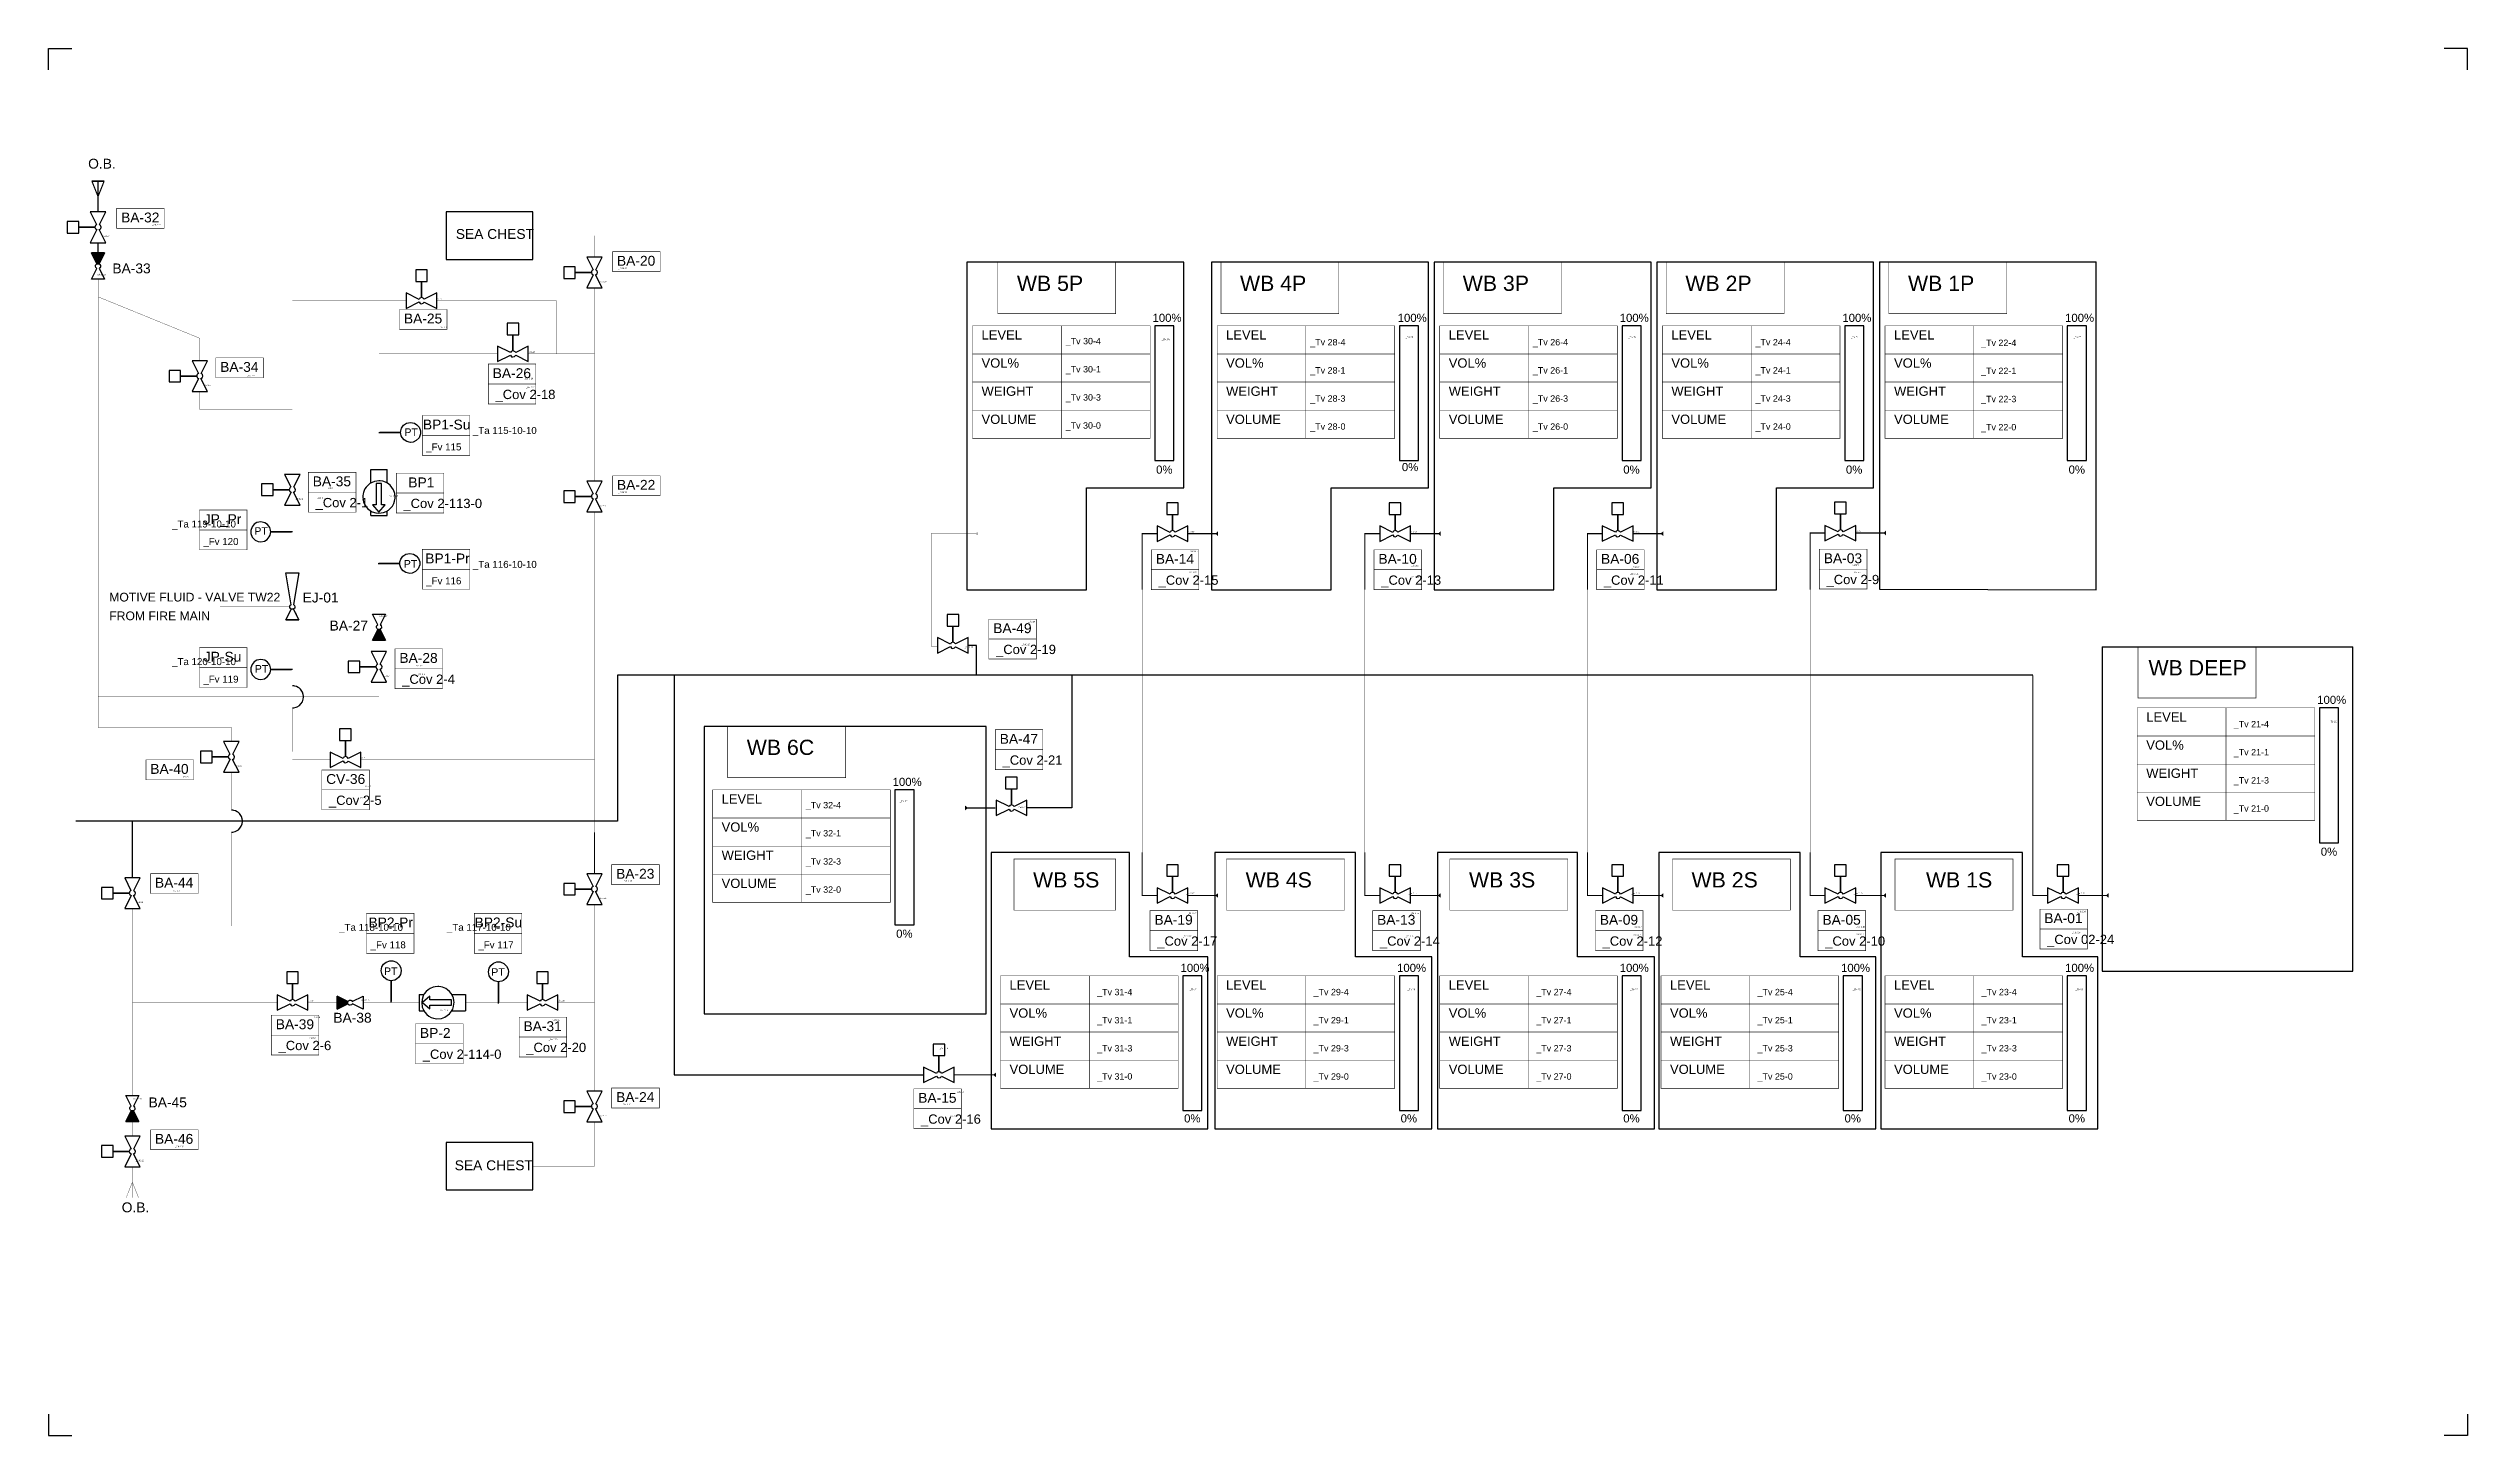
# Model space of a CAD drawing. Header units: millimetres. Extents: x 15487 to 19652, y 36808 to 39199.
import ezdxf
from ezdxf.enums import TextEntityAlignment as Align

# ---------------------------------------------------------------- set-up
doc = ezdxf.new("R2010")
doc.units = ezdxf.units.MM
for name, color, linetype in [('Ballast', 140, 'Continuous'), ('Bar graph', 140, 'Continuous'), ('Control valve', 11, 'Continuous'), ('Free values', 100, 'Continuous'), ('Graph', 80, 'Continuous'), ('level alarm', 255, 'Continuous'), ('Object fields', 21, 'Continuous'), ('Objects not controlled', 40, 'Continuous'), ('Pumps', 130, 'Continuous'), ('Side tanks', 120, 'Continuous'), ('TEKST', 7, 'Continuous')]:
    doc.layers.add(name, color=color, linetype=linetype)
doc.layers.add('Pressure transmitters', color=30, linetype='Continuous', lineweight=25, plot=False)
doc.styles.add('Arial', font='arial.ttf', dxfattribs={"height": 50})
doc.styles.get("Standard").update_dxf_attribs({"font": 'arial.ttf'})

msp = doc.modelspace()

# ---------------------------------------------------------------- texts
at = {"layer": 'Ballast', "linetype": 'Continuous', "style": 'Arial'}
for s, height, p in [('_Col 2-22', 2.4, (15577.9, 38873.6)), ('_Col 2-22', 2.4, (15665.1, 38893.5)), ('_Col 2-233', 2.4, (15568.8, 38807.7)), ('_Col 2-26', 2.4, (16432.8, 38795.6)), ('_Col 2-26', 2.4, (16468.1, 38818.8)), ('_Col 2-2', 2.4, (16152.2, 38766.2)), ('_Col 2-2', 2.4, (16160.3, 38718.1)), ('_Col 2-18', 2.4, (16309.7, 38674.4)), ('_Col 2-3', 2.4, (15753.1, 38617)), ('_Col 2-3', 2.4, (15829, 38633.4)), ('_Col 2-18', 2.4, (16306.6, 38628.6)), ('_Cov 2-18', 16, (16256.6, 38594.4)), ('_Col 2-18', 2.4, (16309.3, 38613.3)), ('_Fv 115', 12, (16137.2, 38505.9)), ('_Col 2-1', 2.4, (15912.5, 38421.3)), ('_Cov 2-1', 16, (15946.7, 38408)), ('_Col 2-1', 2.4, (15950, 38423)), ('_Col 2-1', 2.4, (15966, 38440)), ('_Col 2-113', 2.4, (16072.4, 38426.9)), ('_Cov 2-113-0', 16, (16098, 38406.6)), ('_Col 2-72', 2.4, (16432.8, 38409.5)), ('_Col 2-72', 2.4, (16468.1, 38432.8)), ('_Col 2-9', 2.4, (18595.6, 38365.9)), ('_Fv 120', 12, (15753.4, 38342.9)), ('_Col 2-15', 2.4, (17445.4, 38364.8)), ('_Col 2-15', 2.4, (17450.8, 38330.8)), ('_Col 2-13', 2.4, (17828.8, 38364.8)), ('_Col 2-11', 2.4, (18212.1, 38364.8)), ('_Fv 116', 12, (16137.2, 38275.2)), ('_Cov 2-15', 16, (17398.4, 38274.4)), ('_Col 2-15', 2.4, (17449.4, 38295.3)), ('_Cov 2-13', 16, (17781.8, 38274.4)), ('_Col 2-13', 2.4, (17831.3, 38306.3)), ('_Col 2-13', 2.4, (17832.3, 38286.4)), ('_Cov 2-11', 16, (18165.1, 38274.4)), ('_Col 2-11', 2.4, (18209.9, 38292)), ('_Col 2-11', 2.4, (18213.1, 38303.7)), ('_Cov 2-9', 16, (18548.6, 38275.5)), ('_Col 2-9', 2.4, (18591.4, 38307.4)), ('_Col 2-9', 2.4, (18594.5, 38294.8)), ('_Col 2-227', 2.4, (16054.2, 38219.6)), ('_Col 2-19', 2.4, (17171.2, 38209.8)), ('_Col 2-19', 2.4, (17064.3, 38165.8)), ('_Cov 2-19', 16, (17118.5, 38155)), ('_Col 2-19', 2.4, (17162.7, 38170.3)), ('_Fv 119', 12, (15753.4, 38105.8)), ('_Col 2-4', 2.4, (16061.7, 38116.1)), ('_Cov 2-4', 16, (16095.9, 38103.7)), ('_Col 2-4', 2.4, (16118.4, 38133.7)), ('_Col 2-4', 2.4, (16122.3, 38119.2)), ('_Col 2-7', 2.4, (15807.5, 37960.9)), ('_Col 2-5', 2.4, (16021.2, 37975.2)), ('_Cov 2-21', 16, (17129.7, 37964.3)), ('_Col 2-7', 2.4, (15716.4, 37942.6)), ('_Cov 2-5', 16, (15969.7, 37895.1)), ('_Col 2-5', 2.4, (16029.9, 37926.6)), ('_Col 2-5', 2.4, (16021.2, 37906.4)), ('_Col 2-21', 2.4, (17155.3, 37889.6)), ('_Col 2-8', 2.4, (15699.9, 37746.3)), ('_Col 2-25', 2.4, (16477, 37763.5)), ('_Col 2-17', 2.4, (17445.4, 37741.3)), ('_Col 2-14', 2.4, (17828.8, 37741.3)), ('_Col 2-12', 2.4, (18212.2, 37741.3)), ('_Col 2-10', 2.4, (18595.6, 37741.3)), ('_Col 2-24', 2.4, (18979, 37741.3)), ('_Col 2-8', 2.4, (15637, 37726.1)), ('_Col 2-25', 2.4, (16432.8, 37733.1)), ('_Col 2-17', 2.4, (17448.8, 37707.3)), ('_Col 2-14', 2.4, (17832.2, 37707.3)), ('_Col 2-24', 2.4, (18979.9, 37710.2)), ('_Fv 118', 12, (16041.5, 37647.9)), ('_Fv 117', 12, (16227, 37647.9)), ('_Cov 2-17', 16, (17396.1, 37652.5)), ('_Col 2-17', 2.4, (17440.3, 37667.8)), ('_Cov 2-14', 16, (17779.5, 37652.5)), ('_Col 2-14', 2.4, (17823.7, 37667.8)), ('_Cov 2-12', 16, (18162.9, 37652.5)), ('_Col 2-12', 2.4, (18213.6, 37669.6)), ('_Col 2-12', 2.4, (18215.4, 37683.5)), ('_Cov 2-10', 16, (18546.3, 37652.5)), ('_Col 2-10', 2.4, (18597.7, 37670.8)), ('_Col 2-10', 2.4, (18599.8, 37683.8)), ('_Cov 02-24', 16, (18928.4, 37655.3)), ('_Col 2-24', 2.4, (18971.2, 37674)), ('_Col 2-6', 2.4, (15930.1, 37556.7)), ('_Col 2-238', 2.4, (16022.8, 37557.7)), ('_Col 2-114', 2.4, (16159.6, 37539.8)), ('_Col 2-20', 2.4, (16360.7, 37556.7)), ('_Col 2-6', 2.4, (15934.4, 37492.2)), ('_Col 2-6', 2.4, (15941.7, 37527.8)), ('_Col 2-20', 2.4, (16352.8, 37523.4)), ('_Cov 2-6', 16, (15883, 37472.5)), ('_Cov 2-114-0', 16, (16131.3, 37457.5)), ('_Cov 2-20', 16, (16309.5, 37469.2)), ('_Col 2-20', 2.4, (16348.4, 37489.7)), ('_Col 2-16', 2.4, (17021.2, 37474.2)), ('_Col 2-245', 2.4, (15631, 37387.7)), ('_Col 2-27', 2.4, (16475.3, 37378.7)), ('_Col 2-16', 2.4, (17049.1, 37399.3)), ('_Col 2-27', 2.4, (16432.8, 37358.4)), ('_Cov 2-16', 16, (16989.2, 37345.7)), ('_Col 2-16', 2.4, (17037.2, 37357.8)), ('_Col 2-23', 2.4, (15704.7, 37305.3)), ('_Col 2-23', 2.4, (15637, 37281.1))]:
    msp.add_text(s, height=height, dxfattribs=at).set_placement(p)
at = {"layer": 'Ballast', "linetype": 'Continuous', "attachment_point": 1, "style": 'Arial'}
for s, insert, char_height, width in [('BA-32', (15611.8, 38915.8), 17, 60.953), ('BA-33', (15596.8, 38828.1), 17, 60.953), ('BA-20', (16465.7, 38841.2), 17, 60.953), ('BA-25', (16098.8, 38741.7), 17, 60.953), ('BA-34', (15782.4, 38658.3), 17, 60.953), ('BA-26', (16251.7, 38647.5), 17, 60.953), ('PT', (16099.7, 38543.9), 13, 12.434), ('BP1-Su', (16131.5, 38559), 17, 60.953), ('BA-35', (15941.8, 38461.1), 17, 60.953), ('BP1', (16106.4, 38459.3), 17, 60.953), ('BA-22', (16465.7, 38455.1), 17, 60.953), ('JP_Pr', (15754.2, 38396), 17, 60.953), ('PT', (15841.3, 38373.5), 13, 12.434), ('BP1-Pr', (16135.6, 38328.3), 17, 60.953), ('BA-14', (17393.5, 38327.5), 17, 60.953), ('BA-10', (17776.9, 38327.5), 17, 60.953), ('BA-06', (18160.2, 38327.5), 17, 60.953), ('BA-03', (18543.8, 38328.6), 17, 60.953), ('PT', (16098.6, 38317), 13, 12.434), ('EJ-01', (15924.4, 38260.9), 17, 60.953), ('BA-27', (15970.9, 38212.5), 17, 60.953), ('BA-49', (17113.6, 38208.1), 17, 60.953), ('JP-Su', (15754.2, 38158.9), 17, 60.953), ('PT', (15842, 38136.1), 13, 12.434), ('BA-28', (16091, 38156.8), 17, 60.953), ('BA-47', (17124.8, 38017.4), 17, 60.953), ('BA-40', (15662.1, 37965.6), 17, 60.953), ('CV-36', (15964.9, 37948.2), 17, 60.953), ('BA-23', (16464.2, 37784.9), 17, 60.953), ('BA-44', (15670.1, 37769.5), 17, 60.953), ('BA-19', (17391.2, 37705.6), 17, 60.953), ('BA-13', (17774.6, 37705.6), 17, 60.953), ('BA-09', (18158.1, 37705.6), 17, 60.953), ('BA-05', (18541.5, 37705.6), 17, 60.953), ('BA-01', (18923.5, 37708.4), 17, 60.953), ('BP2-Pr', (16037.8, 37701), 17, 60.953), ('BP2-Su', (16220.5, 37701), 17, 60.953), ('PT', (16064.6, 37615), 13, 12.434), ('PT', (16249.3, 37613.6), 13, 12.434), ('BA-38', (15977.3, 37536.8), 17, 60.953), ('BA-39', (15878.1, 37525.6), 17, 60.953), ('BP-2', (16126.4, 37510.6), 17, 60.953), ('BA-31', (16304.7, 37522.3), 17, 60.953), ('BA-45', (15659.1, 37391), 17, 60.953), ('BA-24', (16464.2, 37400.1), 17, 60.953), ('BA-15', (16984.4, 37398.8), 17, 60.953), ('BA-46', (15670.1, 37328.1), 17, 60.953)]:
    msp.add_mtext(s, dxfattribs=dict(at, insert=insert, char_height=char_height, width=width))
at = {"layer": 'Bar graph', "linetype": 'Continuous', "style": 'Arial'}
for s, p in [('_Tb 28', (17823.7, 38701, 0)), ('_Tb 26', (18207.1, 38701, 0)), ('_Tb 24', (18590.5, 38701, 0)), ('_Tb 22', (18973.9, 38701, 0)), ('_Tb 30', (17403.9, 38696.9, 0)), ('_Tb 21', (19414.4, 38038.5, 0)), ('_Tb 32', (16952.8, 37901.4, 0)), ('_Tb 31', (17452, 37576.8, 0)), ('_Tb 29', (17827, 37576.8, 0)), ('_Tb 27', (18210.4, 37576.8, 0)), ('_Tb 25', (18593.8, 37576.8, 0)), ('_Tb 23', (18977.2, 37576.8, 0))]:
    msp.add_text(s, height=3, dxfattribs=at).set_placement(p, align=Align.MIDDLE_LEFT)
at = {"layer": 'Free values', "linetype": 'Continuous', "style": 'Arial'}
for s, p in [('_Tv 30-4', (17238.4, 38688.8, 0)), ('_Tv 28-4', (17659.5, 38686.9, 0)), ('_Tv 26-4', (18042.9, 38686.9, 0)), ('_Tv 24-4', (18426.3, 38686.9, 0)), ('_Tv 22-4', (18814.7, 38685.9, 0)), ('_Tv 30-1', (17238.4, 38640.3, 0)), ('_Tv 28-1', (17659.5, 38638.4, 0)), ('_Tv 26-1', (18042.9, 38638.4, 0)), ('_Tv 24-1', (18426.3, 38638.4, 0)), ('_Tv 22-1', (18814.7, 38637.5, 0)), ('_Tv 30-3', (17238.4, 38591.8, 0)), ('_Tv 28-3', (17659.5, 38589.9, 0)), ('_Tv 26-3', (18042.9, 38589.9, 0)), ('_Tv 24-3', (18426.3, 38589.9, 0)), ('_Tv 22-3', (18814.7, 38589, 0)), ('_Tv 30-0', (17238.4, 38543.4, 0)), ('_Tv 28-0', (17659.5, 38541.5, 0)), ('_Tv 26-0', (18042.9, 38541.5, 0)), ('_Tv 24-0', (18426.3, 38541.5, 0)), ('_Tv 22-0', (18814.7, 38540.5, 0)), ('_Tv 21-4', (19249.8, 38028.8, 0)), ('_Tv 21-1', (19249.8, 37980.4, 0)), ('_Tv 21-3', (19249.8, 37931.9, 0)), ('_Tv 32-4', (16790.9, 37889.2, 0)), ('_Tv 21-0', (19249.8, 37883.4, 0)), ('_Tv 32-1', (16790.9, 37840.7, 0)), ('_Tv 32-3', (16790.9, 37792.2, 0)), ('_Tv 32-0', (16790.9, 37743.7, 0)), ('_Tv 31-4', (17292.5, 37567.1, 0)), ('_Tv 29-4', (17665.3, 37567.1, 0)), ('_Tv 27-4', (18048.8, 37567.1, 0)), ('_Tv 25-4', (18429.8, 37567.1, 0)), ('_Tv 23-4', (18815.6, 37567.1, 0)), ('_Tv 31-1', (17292.5, 37518.6, 0)), ('_Tv 29-1', (17665.3, 37518.6, 0)), ('_Tv 27-1', (18048.8, 37518.6, 0)), ('_Tv 25-1', (18429.8, 37518.6, 0)), ('_Tv 23-1', (18815.6, 37518.6, 0)), ('_Tv 31-3', (17292.5, 37470.2, 0)), ('_Tv 29-3', (17665.3, 37470.2, 0)), ('_Tv 27-3', (18048.8, 37470.2, 0)), ('_Tv 25-3', (18429.8, 37470.2, 0)), ('_Tv 23-3', (18815.6, 37470.2, 0)), ('_Tv 31-0', (17292.5, 37421.7, 0)), ('_Tv 29-0', (17665.3, 37421.7, 0)), ('_Tv 27-0', (18048.8, 37421.7, 0)), ('_Tv 25-0', (18429.8, 37421.7, 0)), ('_Tv 23-0', (18815.6, 37421.7, 0))]:
    msp.add_text(s, height=11, dxfattribs=at).set_placement(p)
at = {"layer": 'level alarm', "linetype": 'Continuous', "style": 'Arial'}
for s, p in [('_Ta 115-10-10', (16217.6, 38540.3)), ('_Ta 119-10-10', (15699.6, 38379.1)), ('_Ta 116-10-10', (16217.6, 38309.6)), ('_Ta 120-10-10', (15699.6, 38142)), ('_Ta 118-10-10', (15987.3, 37684.1)), ('_Ta 117-10-10', (16172.9, 37684.1))]:
    msp.add_text(s, height=12, dxfattribs=at).set_placement(p, align=Align.MIDDLE_LEFT)
at = {"layer": 'TEKST', "linetype": 'Continuous', "char_height": 17, "attachment_point": 1, "style": 'Arial'}
for s, insert, width in [('O.B.', (15555.1, 39008.5), 60.953), ('SEA CHEST', (16188.2, 38887.4), 186.002), ('SEA CHEST', (16186.3, 37282.6), 152.472), ('O.B.', (15612.9, 37210.1), 60.953)]:
    msp.add_mtext(s, dxfattribs=dict(at, insert=insert, width=width))
at = {"layer": 'TEKST', "attachment_point": 1}
for s, width, insert, char_height in [('WB 5P', 808.837, (17154.4, 38807), 26.25), ('WB 4P', 808.837, (17538.6, 38807), 26.25), ('WB 3P', 808.837, (17922.1, 38807), 26.25), ('WB 2P', 808.837, (18305.5, 38807), 26.25), ('WB 1P', 808.837, (18688.9, 38807), 26.25), ('LEVEL', 1005.08, (17093.5, 38713), 16), ('100%', 150, (17387.9, 38741.4), 14), ('LEVEL', 1005.08, (17514.6, 38713), 16), ('100%', 150, (17810.1, 38741.4), 14), ('LEVEL', 1005.08, (17898, 38713), 16), ('100%', 150, (18192.4, 38741.4), 14), ('LEVEL', 1005.08, (18281.4, 38713), 16), ('100%', 150, (18575.8, 38741.4), 14), ('LEVEL', 1005.08, (18664.8, 38713), 16), ('100%', 150, (18959.3, 38741.4), 14), ('VOL%', 1005.08, (17093.5, 38664.5), 16), ('VOL%', 1005.08, (17514.6, 38664.5), 16), ('VOL%', 1005.08, (17898, 38664.5), 16), ('VOL%', 1005.08, (18281.4, 38664.5), 16), ('VOL%', 1005.08, (18664.8, 38664.5), 16), ('WEIGHT', 1005.08, (17093.5, 38616), 16), ('WEIGHT', 1005.08, (17514.6, 38616), 16), ('WEIGHT', 1005.08, (17898, 38616), 16), ('WEIGHT', 1005.08, (18281.4, 38616), 16), ('WEIGHT', 1005.08, (18664.8, 38616), 16), ('VOLUME', 1005.08, (17093.5, 38567.6), 16), ('VOLUME', 1005.08, (17514.6, 38567.6), 16), ('VOLUME', 1005.08, (17898, 38567.6), 16), ('VOLUME', 1005.08, (18281.4, 38567.6), 16), ('VOLUME', 1005.08, (18664.8, 38567.6), 16), ('0%', 150, (17394.1, 38479.9), 14), ('0%', 150, (17817.3, 38484.2), 14), ('0%', 150, (18198.6, 38479.9), 14), ('0%', 150, (18582, 38479.9), 14), ('0%', 150, (18965.4, 38479.9), 14), ('WB DEEP', 808.837, (19103, 38144.5), 26.25), ('100%', 150, (19393.5, 38083.1), 14), ('LEVEL', 1005.08, (19099.1, 38054.6), 16), ('WB 6C', 808.837, (16689.2, 38007.4), 26.25), ('VOL%', 1005.08, (19099.1, 38006.1), 16), ('WEIGHT', 1005.08, (19099.1, 37957.7), 16), ('LEVEL', 1005.08, (16645.9, 37913.3), 16), ('100%', 150, (16940.4, 37941.8), 14), ('VOLUME', 1005.08, (19099.1, 37909.2), 16), ('VOL%', 1005.08, (16645.9, 37864.9), 16), ('WEIGHT', 1005.08, (16645.9, 37816.4), 16), ('0%', 150, (19399.6, 37821.5), 14), ('VOLUME', 1005.08, (16645.9, 37767.9), 16), ('WB 5S', 808.837, (17182.2, 37779), 26.25), ('WB 4S', 808.837, (17548.2, 37779), 26.25), ('WB 3S', 808.837, (17932.9, 37779), 26.25), ('WB 2S', 808.837, (18316.1, 37779), 26.25), ('WB 1S', 808.837, (18719.8, 37779), 26.25), ('0%', 150, (16946.5, 37680.2), 14), ('100%', 150, (17436.1, 37621.3), 14), ('100%', 150, (17809, 37621.3), 14), ('100%', 150, (18192.4, 37621.3), 14), ('100%', 150, (18573.5, 37621.3), 14), ('100%', 150, (18959.3, 37621.3), 14), ('LEVEL', 1005.08, (17141.7, 37592.9), 16), ('LEVEL', 1005.08, (17514.6, 37592.9), 16), ('LEVEL', 1005.08, (17514.6, 37592.9), 16), ('LEVEL', 1005.08, (17898, 37592.9), 16), ('LEVEL', 1005.08, (18279, 37592.9), 16), ('LEVEL', 1005.08, (18664.8, 37592.9), 16), ('VOL%', 1005.08, (17141.7, 37544.4), 16), ('VOL%', 1005.08, (17514.6, 37544.4), 16), ('VOL%', 1005.08, (17898, 37544.4), 16), ('VOL%', 1005.08, (18279, 37544.4), 16), ('VOL%', 1005.08, (18664.8, 37544.4), 16), ('WEIGHT', 1005.08, (17141.7, 37495.9), 16), ('WEIGHT', 1005.08, (17514.6, 37495.9), 16), ('WEIGHT', 1005.08, (17898, 37495.9), 16), ('WEIGHT', 1005.08, (18279, 37495.9), 16), ('WEIGHT', 1005.08, (18664.8, 37495.9), 16), ('VOLUME', 1005.08, (17141.7, 37447.5), 16), ('VOLUME', 1005.08, (17514.6, 37447.5), 16), ('VOLUME', 1005.08, (17898, 37447.5), 16), ('VOLUME', 1005.08, (18279, 37447.5), 16), ('VOLUME', 1005.08, (18664.8, 37447.5), 16), ('0%', 150, (17442.3, 37361.9), 14), ('0%', 150, (17815.2, 37361.9), 14), ('0%', 150, (18198.6, 37361.9), 14), ('0%', 150, (18579.6, 37361.9), 14), ('0%', 150, (18965.4, 37361.9), 14)]:
    msp.add_mtext_dynamic_manual_height_columns(s, width=width, gutter_width=12.5, heights=[0], dxfattribs=dict(at, insert=insert, char_height=char_height))
at = {"layer": 'TEKST', "linetype": 'Continuous', "char_height": 15, "width": 353.536, "attachment_point": 1, "line_spacing_factor": 0.5, "style": 'Arial'}
for s, insert in [('MOTIVE FLUID - VALVE TW22', (15591.4, 38260.6)), ('FROM FIRE MAIN', (15591.4, 38228.4))]:
    msp.add_mtext(s, dxfattribs=dict(at, insert=insert))

# ---------------------------------------------------------------- hatches: boundary and pattern name
at = {"layer": 'Objects not controlled'}
h = msp.add_hatch(dxfattribs=at)
h.set_pattern_fill('ANSI31', color=256, scale=7.2105, angle=-90)
h.set_pattern_definition([(315, (16218.7412, 40402.9041), (0.6373242, 0.6373242), [])])
h.paths.add_polyline_path([(15560.8, 38846.1), (15570, 38827.6), (15574.1, 38827.6), (15583.3, 38846.1)])
h = msp.add_hatch(dxfattribs=at)
h.set_pattern_fill('ANSI31', color=256, scale=7.2105, angle=-270)
h.set_pattern_definition([(135, (15409.1654, 36622.231), (-0.6373242, -0.6373242), [])])
h.paths.add_polyline_path([(16067.1, 38179), (16057.9, 38197.5), (16053.8, 38197.5), (16044.6, 38179)])
h = msp.add_hatch(dxfattribs=at)
h.set_pattern_fill('ANSI31', color=256, scale=7.2105, angle=-360)
h.set_pattern_definition([(45, (14426.9635, 38201.0584), (-0.6373242, 0.6373242), [])])
h.paths.add_polyline_path([(15983.8, 37543.1), (16002.3, 37552.4), (16002.3, 37556.4), (15983.8, 37565.6)])
h = msp.add_hatch(dxfattribs=at)
h.set_pattern_fill('ANSI31', color=256, scale=7.2105, angle=90)
h.set_pattern_definition([(135, (14984.5176, 35792.8069), (-0.6373242, -0.6373242), [])])
h.paths.add_polyline_path([(15642.5, 37349.6), (15633.2, 37368.1), (15629.2, 37368.1), (15620, 37349.6)])

# ---------------------------------------------------------------- linework, layer by layer
for points in [[(16274.4, 38916.9), (16171.6, 38916.9), (16171.6, 38835.1), (16320.6, 38835.1), (16320.6, 38916.9), (16274.4, 38916.9)], [(16274.4, 37313.3), (16171.6, 37313.3), (16171.6, 37231.5), (16320.6, 37231.5), (16320.6, 37313.3), (16274.4, 37313.3)]]:
    msp.add_lwpolyline(points)
at = {"layer": 'Ballast'}
for points, const_width in [([(15572.1, 38943.4), (15561.5, 38969.9)], 2), ([(15572.1, 38943.4), (15561.5, 38969.9)], 2), ([(15572.1, 38916.9), (15572.1, 38969.9)], 2), ([(15572.1, 38943.4), (15582.6, 38969.9)], 2), ([(15572.1, 38916.9), (15572.1, 38969.9)], 2), ([(15572.1, 38943.4), (15582.6, 38969.9)], 2), ([(16320.6, 38876), (16427, 38876), (16427, 38838.9)], 0.5), ([(15572.1, 38801.1), (15572.1, 38028.4), (15801.7, 38028.4), (15801.7, 38004.2)], 0.5), ([(16427, 38785.9), (16427, 38452.8)], 0.5), ([(15747.3, 38660.3), (15747.3, 38699.2), (15572.1, 38770.6)], 0.5), ([(16102.5, 38763.9), (15906.7, 38763.9), (15906.7, 38464.6)], 0.5), ([(16155.5, 38763.9), (16361.6, 38763.9), (16361.6, 38672.2)], 0.5), ([(16260, 38672.2), (16055.9, 38672.2), (16055.9, 38473.3)], 0.5), ([(16313, 38672.2), (16427, 38672.2)], 0.5), ([(15747.3, 38607.3), (15747.3, 38576.2), (15906.7, 38576.2)], 0.5), ([(15906.7, 38295), (15906.7, 38411.6)], 0.5), ([(16055.9, 38224), (16055.9, 38393.5)], 0.5), ([(16427, 38399.8), (16427, 37848)], 0.5), ([(17006.5, 38168.7), (17006.5, 38362.5), (17022.6, 38362.5)], 0.5), ([(17022.6, 38362.5), (17083.9, 38362.5), (17086.2, 38364.5), (17086.2, 38360.5), (17083.9, 38362.5)], 0.5), ([(17370.1, 38265.9), (17370.1, 38362.5), (17395.7, 38362.5)], 2), ([(17448.7, 38362.5), (17497.5, 38362.5), (17499.8, 38364.5), (17499.8, 38360.5), (17497.5, 38362.5)], 2), ([(17753.5, 38265.9), (17753.5, 38362.5), (17779.1, 38362.5)], 2), ([(17832.1, 38362.5), (17880.9, 38362.5), (17883.2, 38364.5), (17883.2, 38360.5), (17880.9, 38362.5)], 2), ([(18136.9, 38265.9), (18136.8, 38362.5), (18162.4, 38362.5)], 2), ([(18215.4, 38362.5), (18264.2, 38362.5), (18266.5, 38364.5), (18266.5, 38360.5), (18264.2, 38362.5)], 2), ([(18520.3, 38265.9), (18520.3, 38363.6), (18545.9, 38363.6)], 2), ([(18598.9, 38363.6), (18647.7, 38363.6), (18650, 38365.6), (18650, 38361.6), (18647.7, 38363.6)], 2), ([(17370.1, 38265.9), (17370.1, 37813.2)], 0.5), ([(17753.5, 38265.9), (17753.5, 37813.2)], 0.5), ([(18136.9, 38265.9), (18136.9, 37813.2)], 0.5), ([(18520.3, 38265.9), (18520.3, 37813.2)], 0.5), ([(15902.3, 38236.2), (15782.2, 38236.2)], 0.5), ([(15906.7, 38213.7), (15906.7, 38100.4)], 0.5), ([(16055.9, 38159.4), (16055.9, 38179)], 0.5), ([(17006.5, 38168.7), (17017.6, 38168.7)], 0.5), ([(18903.7, 38118.4), (18903.7, 37813.2)], 2), ([(16055.9, 38106.4), (16055.9, 38081.3), (15572.1, 38081.3)], 0.5), ([(15971.6, 37972.9), (15906.7, 37972.9), (15906.8, 38062.3)], 0.5), ([(15801.7, 37951.2), (15801.7, 37886.1)], 0.5), ([(16024.6, 37972.9), (16427, 37972.9)], 0.5), ([(17117.3, 37889.8), (17068.5, 37889.8), (17066.2, 37891.8), (17066.2, 37887.8), (17068.5, 37889.8)], 2), ([(15801.7, 37848), (15801.7, 37686.4), (15631.2, 37686.4)], 0.5), ([(16427, 37848), (16427, 37776.4)], 2), ([(17370.1, 37813.2), (17370.1, 37739), (17395.7, 37739)], 2), ([(17753.5, 37813.2), (17753.5, 37739), (17779.1, 37739)], 2), ([(18136.9, 37813.2), (18136.9, 37739), (18162.5, 37739)], 2), ([(18520.3, 37813.2), (18520.3, 37739), (18545.9, 37739)], 2), ([(18903.7, 37813.2), (18903.7, 37739), (18929.3, 37739)], 2), ([(17448.7, 37739), (17497.5, 37739), (17499.8, 37741), (17499.8, 37737), (17497.5, 37739)], 2), ([(17832.1, 37739), (17880.9, 37739), (17883.2, 37741), (17883.2, 37737), (17880.9, 37739)], 2), ([(18215.5, 37739), (18264.3, 37739), (18266.6, 37741), (18266.6, 37737), (18264.3, 37739)], 2), ([(18598.9, 37739), (18647.7, 37739), (18650, 37741), (18650, 37737), (18647.7, 37739)], 2), ([(18982.3, 37739), (19031.1, 37739), (19033.4, 37741), (19033.4, 37737), (19031.1, 37739)], 2), ([(15631.2, 37716.4), (15631.2, 37394.6)], 0.5), ([(16427, 37723.4), (16427, 37401.7)], 0.5), ([(15880.4, 37554.4), (15631.2, 37554.4)], 0.5), ([(15983.8, 37554.4), (15933.4, 37554.4)], 0.5), ([(16125.1, 37554.4), (16028.8, 37554.4)], 0.5), ([(16311, 37554.4), (16204.8, 37554.4)], 0.5), ([(16364, 37554.4), (16427, 37554.4)], 0.5), ([(17046.6, 37429.9), (17115.2, 37429.9), (17117.5, 37431.9), (17117.5, 37427.9), (17115.2, 37429.9)], 2), ([(15631.2, 37349.6), (15631.2, 37324.4)], 0.5), ([(16427, 37348.7), (16427, 37272.4), (16320.6, 37272.4)], 0.5), ([(15631.2, 37245), (15620.7, 37218.5)], 0.5), ([(15631.2, 37245), (15620.7, 37218.5)], 0.5), ([(15631.2, 37271.4), (15631.2, 37218.5)], 0.5), ([(15631.2, 37271.4), (15631.2, 37218.5)], 0.5), ([(15631.2, 37245), (15641.8, 37218.5)], 0.5), ([(15631.2, 37245), (15641.8, 37218.5)], 0.5)]:
    msp.add_lwpolyline(points, dxfattribs=dict(at, const_width=const_width))
for points in [[(15561.5, 38969.9), (15582.6, 38969.9)], [(15582.6, 38969.9), (15561.5, 38969.9)], [(15572.1, 38846.1), (15572.1, 38863.9)], [(17084.7, 38118.4), (17084.7, 38170), (17070.6, 38170)], [(18903.7, 38118.4), (16466.9, 38118.4), (16466.9, 37867), (15534, 37867)], [(16564.1, 38118.4), (16564.1, 38118.4), (16564.1, 37429.9), (16993.6, 37429.9)], [(17248.7, 38118.4), (17248.7, 37889.8), (17171.4, 37889.8)], [(15906.8, 38062.3), (15909.2, 38062.4), (15913.5, 38063.5), (15914.8, 38064), (15918.9, 38066.6), (15921.5, 38069.1), (15923.9, 38072.9), (15925.4, 38077), (15925.9, 38080.8), (15925.9, 38082.6), (15925.4, 38085.5), (15924.1, 38089.5), (15922.1, 38092.7), (15920.7, 38094.4), (15919, 38096), (15916.9, 38097.5), (15914, 38099), (15911.1, 38099.9), (15909.2, 38100.3), (15906.8, 38100.4)], [(15801.7, 37848), (15804.1, 37848.1), (15808.4, 37849.2), (15809.6, 37849.7), (15813.8, 37852.3), (15816.3, 37854.8), (15818.8, 37858.6), (15820.3, 37862.7), (15820.8, 37866.5), (15820.7, 37868.3), (15820.3, 37871.2), (15818.9, 37875.2), (15817, 37878.4), (15815.6, 37880.1), (15813.9, 37881.7), (15811.8, 37883.2), (15808.9, 37884.7), (15805.9, 37885.6), (15804, 37886), (15801.7, 37886.1)], [(15631.2, 37769.4), (15631.2, 37867)]]:
    msp.add_lwpolyline(points, dxfattribs=at)
at = {"layer": 'Control valve'}
for points in [[(15585.3, 38916.9), (15558.8, 38916.9), (15569.7, 38895.2), (15568.2, 38894), (15567.6, 38893.2), (15567.1, 38892), (15566.8, 38890.4), (15538.9, 38890.4), (15538.9, 38900.4), (15519.1, 38900.4), (15519.1, 38880.5), (15538.9, 38880.5), (15538.9, 38890.4), (15566.8, 38890.4), (15567.6, 38887.6), (15569.8, 38886.5), (15558.8, 38863.9), (15585.3, 38863.9), (15574.1, 38886.4), (15576.8, 38888), (15577.4, 38890.4), (15576.5, 38893.3), (15575.5, 38894.2), (15574.4, 38895.2)], [(16440.2, 38838.9), (16413.7, 38838.9), (16424.6, 38817.1), (16423.1, 38816), (16422.5, 38815.2), (16422, 38814), (16421.7, 38812.4), (16393.9, 38812.4), (16393.9, 38822.3), (16374, 38822.3), (16374, 38802.4), (16393.9, 38802.4), (16393.9, 38812.4), (16421.7, 38812.4), (16422.5, 38809.5), (16424.7, 38808.4), (16413.7, 38785.9), (16440.2, 38785.9), (16429, 38808.3), (16431.7, 38810), (16432.3, 38812.4), (16431.4, 38815.3), (16430.4, 38816.2), (16429.3, 38817.1)], [(16155.5, 38750.7), (16155.5, 38777.2), (16133.8, 38766.3), (16132.6, 38767.8), (16131.8, 38768.4), (16130.6, 38768.9), (16129, 38769.2), (16129, 38797), (16139, 38797), (16139, 38816.9), (16119.1, 38816.9), (16119.1, 38797), (16129, 38797), (16129, 38769.2), (16126.2, 38768.4), (16125.1, 38766.2), (16102.5, 38777.2), (16102.5, 38750.7), (16125, 38761.9), (16126.7, 38759.2), (16129, 38758.6), (16131.9, 38759.5), (16132.8, 38760.5), (16133.8, 38761.5)], [(16313, 38658.9), (16313, 38685.4), (16291.3, 38674.5), (16290.2, 38676), (16289.4, 38676.6), (16288.2, 38677.1), (16286.5, 38677.5), (16286.5, 38705.3), (16296.5, 38705.3), (16296.5, 38725.1), (16276.6, 38725.1), (16276.6, 38705.3), (16286.5, 38705.3), (16286.5, 38677.5), (16283.7, 38676.6), (16282.6, 38674.4), (16260, 38685.4), (16260, 38658.9), (16282.5, 38670.1), (16284.2, 38667.4), (16286.5, 38666.9), (16289.4, 38667.7), (16290.4, 38668.8), (16291.3, 38669.8)], [(15760.5, 38660.3), (15734, 38660.3), (15744.9, 38638.6), (15743.4, 38637.5), (15742.8, 38636.6), (15742.3, 38635.5), (15742, 38633.8), (15714.1, 38633.8), (15714.1, 38643.8), (15694.3, 38643.8), (15694.3, 38623.9), (15714.1, 38623.9), (15714.1, 38633.8), (15742, 38633.8), (15742.8, 38631), (15745, 38629.9), (15734, 38607.3), (15760.5, 38607.3), (15749.3, 38629.8), (15752, 38631.5), (15752.6, 38633.8), (15751.7, 38636.7), (15750.7, 38637.6), (15749.6, 38638.6)], [(15919.9, 38464.6), (15893.4, 38464.6), (15904.3, 38442.9), (15902.8, 38441.8), (15902.2, 38441), (15901.7, 38439.8), (15901.4, 38438.1), (15873.5, 38438.1), (15873.5, 38448.1), (15853.7, 38448.1), (15853.7, 38428.2), (15873.5, 38428.2), (15873.5, 38438.1), (15901.4, 38438.1), (15902.2, 38435.3), (15904.4, 38434.2), (15893.4, 38411.6), (15919.9, 38411.6), (15908.7, 38434.1), (15911.4, 38435.8), (15912, 38438.1), (15911.1, 38441), (15910.1, 38442), (15909, 38442.9)], [(16440.2, 38452.8), (16413.7, 38452.8), (16424.6, 38431.1), (16423.1, 38429.9), (16422.5, 38429.1), (16422, 38427.9), (16421.7, 38426.3), (16393.9, 38426.3), (16393.9, 38436.3), (16374, 38436.3), (16374, 38416.4), (16393.9, 38416.4), (16393.9, 38426.3), (16421.7, 38426.3), (16422.5, 38423.5), (16424.7, 38422.4), (16413.7, 38399.8), (16440.2, 38399.8), (16429, 38422.3), (16431.7, 38423.9), (16432.3, 38426.3), (16431.4, 38429.2), (16430.4, 38430.1), (16429.3, 38431.1)], [(17448.7, 38349.2), (17448.7, 38375.7), (17426.9, 38364.9), (17425.8, 38366.3), (17425, 38366.9), (17423.8, 38367.4), (17422.2, 38367.8), (17422.2, 38395.6), (17432.1, 38395.6), (17432.1, 38415.5), (17412.3, 38415.5), (17412.3, 38395.6), (17422.2, 38395.6), (17422.2, 38367.8), (17419.4, 38367), (17418.3, 38364.7), (17395.7, 38375.7), (17395.7, 38349.2), (17418.1, 38360.5), (17419.8, 38357.7), (17422.2, 38357.2), (17425.1, 38358), (17426, 38359.1), (17426.9, 38360.1)], [(17832.1, 38349.2), (17832.1, 38375.7), (17810.4, 38364.9), (17809.2, 38366.3), (17808.4, 38366.9), (17807.2, 38367.4), (17805.6, 38367.8), (17805.6, 38395.6), (17815.5, 38395.6), (17815.5, 38415.5), (17795.7, 38415.5), (17795.7, 38395.6), (17805.6, 38395.6), (17805.6, 38367.8), (17802.8, 38367), (17801.7, 38364.7), (17779.1, 38375.7), (17779.1, 38349.2), (17801.6, 38360.5), (17803.2, 38357.7), (17805.6, 38357.2), (17808.5, 38358), (17809.4, 38359.1), (17810.4, 38360.1)], [(18215.4, 38349.3), (18215.4, 38375.8), (18193.7, 38364.9), (18192.5, 38366.4), (18191.7, 38367), (18190.5, 38367.5), (18188.9, 38367.8), (18188.9, 38395.6), (18198.8, 38395.6), (18198.8, 38415.5), (18179, 38415.5), (18179, 38395.6), (18188.9, 38395.6), (18188.9, 38367.8), (18186.1, 38367), (18185, 38364.8), (18162.4, 38375.8), (18162.4, 38349.3), (18184.9, 38360.5), (18186.5, 38357.8), (18188.9, 38357.2), (18191.8, 38358.1), (18192.7, 38359.1), (18193.7, 38360.1)], [(18598.9, 38350.3), (18598.9, 38376.8), (18577.2, 38365.9), (18576.1, 38367.4), (18575.2, 38368), (18574.1, 38368.5), (18572.4, 38368.9), (18572.4, 38396.7), (18582.4, 38396.7), (18582.4, 38416.6), (18562.5, 38416.6), (18562.5, 38396.7), (18572.4, 38396.7), (18572.4, 38368.9), (18569.6, 38368.1), (18568.5, 38365.8), (18545.9, 38376.8), (18545.9, 38350.3), (18568.4, 38361.6), (18570.1, 38358.8), (18572.4, 38358.3), (18575.3, 38359.1), (18576.3, 38360.2), (18577.2, 38361.2)], [(17070.6, 38156.8), (17070.6, 38183.3), (17048.9, 38172.4), (17047.7, 38173.9), (17046.9, 38174.5), (17045.7, 38175), (17044.1, 38175.3), (17044.1, 38203.2), (17054.1, 38203.2), (17054.1, 38223), (17034.2, 38223), (17034.2, 38203.2), (17044.1, 38203.2), (17044.1, 38175.3), (17041.3, 38174.5), (17040.2, 38172.3), (17017.6, 38183.3), (17017.6, 38156.8), (17040.1, 38168), (17041.8, 38165.3), (17044.1, 38164.7), (17047, 38165.6), (17047.9, 38166.6), (17048.9, 38167.7)], [(16069.1, 38159.4), (16042.6, 38159.4), (16053.5, 38137.6), (16052, 38136.5), (16051.4, 38135.7), (16050.9, 38134.5), (16050.6, 38132.9), (16022.7, 38132.9), (16022.7, 38142.8), (16002.9, 38142.8), (16002.9, 38123), (16022.7, 38123), (16022.7, 38132.9), (16050.6, 38132.9), (16051.4, 38130.1), (16053.6, 38129), (16042.6, 38106.4), (16069.1, 38106.4), (16057.9, 38128.8), (16060.6, 38130.5), (16061.1, 38132.9), (16060.3, 38135.8), (16059.3, 38136.7), (16058.2, 38137.6)], [(15814.9, 38004.2), (15788.4, 38004.2), (15799.3, 37982.4), (15797.8, 37981.3), (15797.2, 37980.5), (15796.7, 37979.3), (15796.4, 37977.7), (15768.6, 37977.7), (15768.6, 37987.6), (15748.7, 37987.6), (15748.7, 37967.8), (15768.6, 37967.8), (15768.6, 37977.7), (15796.4, 37977.7), (15797.2, 37974.9), (15799.4, 37973.8), (15788.4, 37951.2), (15814.9, 37951.2), (15803.7, 37973.6), (15806.4, 37975.3), (15807, 37977.7), (15806.1, 37980.6), (15805.1, 37981.5), (15804.1, 37982.4)], [(16024.6, 37959.7), (16024.6, 37986.2), (16002.8, 37975.3), (16001.7, 37976.8), (16000.9, 37977.4), (15999.7, 37977.9), (15998.1, 37978.2), (15998.1, 38006.1), (16008, 38006.1), (16008, 38025.9), (15988.1, 38025.9), (15988.1, 38006.1), (15998.1, 38006.1), (15998.1, 37978.2), (15995.2, 37977.4), (15994.1, 37975.2), (15971.6, 37986.2), (15971.6, 37959.7), (15994, 37970.9), (15995.7, 37968.2), (15998.1, 37967.6), (16001, 37968.5), (16001.9, 37969.5), (16002.8, 37970.6)], [(17171.4, 37876.6), (17171.4, 37903.1), (17149.6, 37892.2), (17148.5, 37893.7), (17147.7, 37894.3), (17146.5, 37894.8), (17144.9, 37895.1), (17144.9, 37923), (17154.8, 37923), (17154.8, 37942.8), (17135, 37942.8), (17135, 37923), (17144.9, 37923), (17144.9, 37895.1), (17142.1, 37894.3), (17140.9, 37892.1), (17118.4, 37903.1), (17118.4, 37876.6), (17140.8, 37887.8), (17142.5, 37885.1), (17144.9, 37884.5), (17147.8, 37885.4), (17148.7, 37886.4), (17149.6, 37887.5)], [(17448.7, 37725.8), (17448.7, 37752.3), (17426.9, 37741.4), (17425.8, 37742.9), (17425, 37743.5), (17423.8, 37744), (17422.2, 37744.3), (17422.2, 37772.2), (17432.1, 37772.2), (17432.1, 37792), (17412.3, 37792), (17412.3, 37772.2), (17422.2, 37772.2), (17422.2, 37744.3), (17419.4, 37743.5), (17418.3, 37741.3), (17395.7, 37752.3), (17395.7, 37725.8), (17418.1, 37737), (17419.8, 37734.3), (17422.2, 37733.7), (17425.1, 37734.6), (17426, 37735.6), (17426.9, 37736.7)], [(17832.1, 37725.8), (17832.1, 37752.3), (17810.4, 37741.4), (17809.2, 37742.9), (17808.4, 37743.5), (17807.2, 37744), (17805.6, 37744.3), (17805.6, 37772.2), (17815.5, 37772.2), (17815.5, 37792), (17795.7, 37792), (17795.7, 37772.2), (17805.6, 37772.2), (17805.6, 37744.3), (17802.8, 37743.5), (17801.7, 37741.3), (17779.1, 37752.3), (17779.1, 37725.8), (17801.6, 37737), (17803.2, 37734.3), (17805.6, 37733.7), (17808.5, 37734.6), (17809.4, 37735.6), (17810.4, 37736.7)], [(18215.5, 37725.8), (18215.5, 37752.3), (18193.8, 37741.4), (18192.6, 37742.9), (18191.8, 37743.5), (18190.6, 37744), (18189, 37744.3), (18189, 37772.2), (18199, 37772.2), (18199, 37792), (18179.1, 37792), (18179.1, 37772.2), (18189, 37772.2), (18189, 37744.3), (18186.2, 37743.5), (18185.1, 37741.3), (18162.5, 37752.3), (18162.5, 37725.8), (18185, 37737), (18186.7, 37734.3), (18189, 37733.7), (18191.9, 37734.6), (18192.8, 37735.6), (18193.8, 37736.7)], [(18598.9, 37725.8), (18598.9, 37752.3), (18577.2, 37741.4), (18576.1, 37742.9), (18575.2, 37743.5), (18574.1, 37744), (18572.4, 37744.3), (18572.4, 37772.2), (18582.4, 37772.2), (18582.4, 37792), (18562.5, 37792), (18562.5, 37772.2), (18572.4, 37772.2), (18572.4, 37744.3), (18569.6, 37743.5), (18568.5, 37741.3), (18545.9, 37752.3), (18545.9, 37725.8), (18568.4, 37737), (18570.1, 37734.3), (18572.4, 37733.7), (18575.3, 37734.6), (18576.3, 37735.6), (18577.2, 37736.7)], [(18982.3, 37725.8), (18982.3, 37752.3), (18960.6, 37741.4), (18959.5, 37742.9), (18958.7, 37743.5), (18957.5, 37744), (18955.8, 37744.3), (18955.8, 37772.2), (18965.8, 37772.2), (18965.8, 37792), (18945.9, 37792), (18945.9, 37772.2), (18955.8, 37772.2), (18955.8, 37744.3), (18953, 37743.5), (18951.9, 37741.3), (18929.3, 37752.3), (18929.3, 37725.8), (18951.8, 37737), (18953.5, 37734.3), (18955.8, 37733.7), (18958.7, 37734.6), (18959.7, 37735.6), (18960.6, 37736.7)], [(15644.5, 37769.4), (15618, 37769.4), (15628.8, 37747.6), (15627.3, 37746.5), (15626.8, 37745.7), (15626.2, 37744.5), (15625.9, 37742.9), (15598.1, 37742.9), (15598.1, 37752.8), (15578.2, 37752.8), (15578.2, 37733), (15598.1, 37733), (15598.1, 37742.9), (15625.9, 37742.9), (15626.7, 37740), (15628.9, 37738.9), (15618, 37716.4), (15644.5, 37716.4), (15633.2, 37738.8), (15635.9, 37740.5), (15636.5, 37742.9), (15635.6, 37745.8), (15634.6, 37746.7), (15633.6, 37747.6)], [(16440.2, 37776.4), (16413.7, 37776.4), (16424.6, 37754.6), (16423.1, 37753.5), (16422.5, 37752.7), (16422, 37751.5), (16421.7, 37749.9), (16393.9, 37749.9), (16393.9, 37759.8), (16374, 37759.8), (16374, 37739.9), (16393.9, 37739.9), (16393.9, 37749.9), (16421.7, 37749.9), (16422.5, 37747), (16424.7, 37745.9), (16413.7, 37723.4), (16440.2, 37723.4), (16429, 37745.8), (16431.7, 37747.5), (16432.3, 37749.9), (16431.4, 37752.8), (16430.4, 37753.7), (16429.3, 37754.6)], [(15933.4, 37541.1), (15933.4, 37567.6), (15911.6, 37556.7), (15910.5, 37558.2), (15909.7, 37558.8), (15908.5, 37559.3), (15906.9, 37559.7), (15906.9, 37587.5), (15916.8, 37587.5), (15916.8, 37607.4), (15897, 37607.4), (15897, 37587.5), (15906.9, 37587.5), (15906.9, 37559.7), (15904.1, 37558.8), (15903, 37556.6), (15880.4, 37567.6), (15880.4, 37541.1), (15902.8, 37552.3), (15904.5, 37549.6), (15906.9, 37549.1), (15909.8, 37549.9), (15910.7, 37551), (15911.6, 37552)], [(16364, 37541.1), (16364, 37567.6), (16342.3, 37556.7), (16341.2, 37558.2), (16340.4, 37558.8), (16339.2, 37559.3), (16337.5, 37559.7), (16337.5, 37587.5), (16347.5, 37587.5), (16347.5, 37607.4), (16327.6, 37607.4), (16327.6, 37587.5), (16337.5, 37587.5), (16337.5, 37559.7), (16334.7, 37558.8), (16333.6, 37556.6), (16311, 37567.6), (16311, 37541.1), (16333.5, 37552.3), (16335.2, 37549.6), (16337.5, 37549.1), (16340.4, 37549.9), (16341.4, 37551), (16342.3, 37552)], [(17046.6, 37416.6), (17046.6, 37443.1), (17024.8, 37432.2), (17023.7, 37433.7), (17022.9, 37434.3), (17021.7, 37434.8), (17020.1, 37435.2), (17020.1, 37463), (17030, 37463), (17030, 37482.9), (17010.1, 37482.9), (17010.1, 37463), (17020.1, 37463), (17020.1, 37435.2), (17017.2, 37434.3), (17016.1, 37432.1), (16993.6, 37443.1), (16993.6, 37416.6), (17016, 37427.8), (17017.7, 37425.1), (17020.1, 37424.6), (17023, 37425.4), (17023.9, 37426.5), (17024.8, 37427.5)], [(16440.2, 37401.7), (16413.7, 37401.7), (16424.6, 37380), (16423.1, 37378.9), (16422.5, 37378), (16422, 37376.9), (16421.7, 37375.2), (16393.9, 37375.2), (16393.9, 37385.2), (16374, 37385.2), (16374, 37365.3), (16393.9, 37365.3), (16393.9, 37375.2), (16421.7, 37375.2), (16422.5, 37372.4), (16424.7, 37371.3), (16413.7, 37348.7), (16440.2, 37348.7), (16429, 37371.2), (16431.7, 37372.9), (16432.3, 37375.2), (16431.4, 37378.1), (16430.4, 37379.1), (16429.3, 37380)], [(15644.5, 37324.4), (15618, 37324.4), (15628.9, 37302.7), (15627.4, 37301.6), (15626.8, 37300.8), (15626.3, 37299.6), (15625.9, 37297.9), (15598.1, 37297.9), (15598.1, 37307.9), (15578.2, 37307.9), (15578.2, 37288), (15598.1, 37288), (15598.1, 37297.9), (15625.9, 37297.9), (15626.8, 37295.1), (15629, 37294), (15618, 37271.4), (15644.5, 37271.4), (15633.3, 37293.9), (15636, 37295.6), (15636.5, 37297.9), (15635.7, 37300.8), (15634.6, 37301.8), (15633.6, 37302.7)]]:
    msp.add_lwpolyline(points, close=True, dxfattribs=at)
at = {"layer": 'Defpoints'}
for points in [[(15486.6, 39161.9), (15486.6, 39198.7), (15526.7, 39198.7)], [(19652.5, 39161.9), (19652.5, 39198.7), (19612.4, 39198.7)], [(15486.6, 36845), (15486.6, 36808.2), (15526.7, 36808.2)], [(19652.5, 36845), (19652.5, 36808.2), (19612.4, 36808.2)]]:
    msp.add_lwpolyline(points, dxfattribs=at)
at = {"layer": 'Graph'}
for points in [[(17391.8, 38488.3), (17424.8, 38488.3), (17424.8, 38720.5), (17391.8, 38720.5)], [(17813, 38488.3), (17845.9, 38488.3), (17845.9, 38720.5), (17813, 38720.5)], [(18196.4, 38488.3), (18229.3, 38488.3), (18229.3, 38720.5), (18196.4, 38720.5)], [(18579.8, 38488.3), (18612.7, 38488.3), (18612.7, 38720.5), (18579.8, 38720.5)], [(18963.2, 38488.3), (18996.2, 38488.3), (18996.2, 38720.5), (18963.2, 38720.5)], [(19397.4, 37830), (19430.4, 37830), (19430.4, 38062.2), (19397.4, 38062.2)], [(16944.3, 37688.7), (16977.3, 37688.7), (16977.3, 37920.9), (16944.3, 37920.9)], [(17440.1, 37368.2), (17473, 37368.2), (17473, 37600.4), (17440.1, 37600.4)], [(17813, 37368.2), (17845.9, 37368.2), (17845.9, 37600.4), (17813, 37600.4)], [(18196.4, 37368.2), (18229.3, 37368.2), (18229.3, 37600.4), (18196.4, 37600.4)], [(18577.4, 37368.2), (18610.4, 37368.2), (18610.4, 37600.4), (18577.4, 37600.4)], [(18963.2, 37368.2), (18996.2, 37368.2), (18996.2, 37600.4), (18963.2, 37600.4)]]:
    msp.add_lwpolyline(points, close=True, dxfattribs=at)
at = {"layer": 'Object fields', "const_width": 0.875}
for points in [[(17230.9, 38720.7), (17078, 38720.7), (17078, 38672.2), (17230.9, 38672.2), (17230.9, 38720.7)], [(17383.8, 38720.7), (17230.9, 38720.7), (17230.9, 38672.2), (17383.8, 38672.2), (17383.8, 38720.7)], [(17652, 38720.7), (17499.1, 38720.7), (17499.1, 38672.2), (17652, 38672.2), (17652, 38720.7)], [(17804.9, 38720.7), (17652, 38720.7), (17652, 38672.2), (17804.9, 38672.2), (17804.9, 38720.7)], [(18035.4, 38720.7), (17882.5, 38720.7), (17882.5, 38672.2), (18035.4, 38672.2), (18035.4, 38720.7)], [(18188.4, 38720.7), (18035.4, 38720.7), (18035.4, 38672.2), (18188.4, 38672.2), (18188.4, 38720.7)], [(18418.8, 38720.7), (18265.9, 38720.7), (18265.9, 38672.2), (18418.8, 38672.2), (18418.8, 38720.7)], [(18571.8, 38720.7), (18418.8, 38720.7), (18418.8, 38672.2), (18571.8, 38672.2), (18571.8, 38720.7)], [(18802.3, 38720.7), (18649.3, 38720.7), (18649.3, 38672.2), (18802.3, 38672.2), (18802.3, 38720.7)], [(18955.2, 38720.7), (18802.3, 38720.7), (18802.3, 38672.2), (18955.2, 38672.2), (18955.2, 38720.7)], [(17230.9, 38672.2), (17078, 38672.2), (17078, 38623.7), (17230.9, 38623.7), (17230.9, 38672.2)], [(17383.8, 38672.2), (17230.9, 38672.2), (17230.9, 38623.7), (17383.8, 38623.7), (17383.8, 38672.2)], [(17652, 38672.2), (17499.1, 38672.2), (17499.1, 38623.7), (17652, 38623.7), (17652, 38672.2)], [(17804.9, 38672.2), (17652, 38672.2), (17652, 38623.7), (17804.9, 38623.7), (17804.9, 38672.2)], [(18035.4, 38672.2), (17882.5, 38672.2), (17882.5, 38623.7), (18035.4, 38623.7), (18035.4, 38672.2)], [(18188.4, 38672.2), (18035.4, 38672.2), (18035.4, 38623.7), (18188.4, 38623.7), (18188.4, 38672.2)], [(18418.8, 38672.2), (18265.9, 38672.2), (18265.9, 38623.7), (18418.8, 38623.7), (18418.8, 38672.2)], [(18571.8, 38672.2), (18418.8, 38672.2), (18418.8, 38623.7), (18571.8, 38623.7), (18571.8, 38672.2)], [(18802.3, 38672.2), (18649.3, 38672.2), (18649.3, 38623.7), (18802.3, 38623.7), (18802.3, 38672.2)], [(18955.2, 38672.2), (18802.3, 38672.2), (18802.3, 38623.7), (18955.2, 38623.7), (18955.2, 38672.2)], [(17230.9, 38623.7), (17078, 38623.7), (17078, 38575.3), (17230.9, 38575.3), (17230.9, 38623.7)], [(17383.8, 38623.7), (17230.9, 38623.7), (17230.9, 38575.3), (17383.8, 38575.3), (17383.8, 38623.7)], [(17652, 38623.7), (17499.1, 38623.7), (17499.1, 38575.3), (17652, 38575.3), (17652, 38623.7)], [(17804.9, 38623.7), (17652, 38623.7), (17652, 38575.3), (17804.9, 38575.3), (17804.9, 38623.7)], [(18035.4, 38623.7), (17882.5, 38623.7), (17882.5, 38575.3), (18035.4, 38575.3), (18035.4, 38623.7)], [(18188.4, 38623.7), (18035.4, 38623.7), (18035.4, 38575.3), (18188.4, 38575.3), (18188.4, 38623.7)], [(18418.8, 38623.7), (18265.9, 38623.7), (18265.9, 38575.3), (18418.8, 38575.3), (18418.8, 38623.7)], [(18571.8, 38623.7), (18418.8, 38623.7), (18418.8, 38575.3), (18571.8, 38575.3), (18571.8, 38623.7)], [(18802.3, 38623.7), (18649.3, 38623.7), (18649.3, 38575.3), (18802.3, 38575.3), (18802.3, 38623.7)], [(18955.2, 38623.7), (18802.3, 38623.7), (18802.3, 38575.3), (18955.2, 38575.3), (18955.2, 38623.7)], [(17230.9, 38575.3), (17078, 38575.3), (17078, 38526.8), (17230.9, 38526.8), (17230.9, 38575.3)], [(17383.8, 38575.3), (17230.9, 38575.3), (17230.9, 38526.8), (17383.8, 38526.8), (17383.8, 38575.3)], [(17652, 38575.3), (17499.1, 38575.3), (17499.1, 38526.8), (17652, 38526.8), (17652, 38575.3)], [(17804.9, 38575.3), (17652, 38575.3), (17652, 38526.8), (17804.9, 38526.8), (17804.9, 38575.3)], [(18035.4, 38575.3), (17882.5, 38575.3), (17882.5, 38526.8), (18035.4, 38526.8), (18035.4, 38575.3)], [(18188.4, 38575.3), (18035.4, 38575.3), (18035.4, 38526.8), (18188.4, 38526.8), (18188.4, 38575.3)], [(18418.8, 38575.3), (18265.9, 38575.3), (18265.9, 38526.8), (18418.8, 38526.8), (18418.8, 38575.3)], [(18571.8, 38575.3), (18418.8, 38575.3), (18418.8, 38526.8), (18571.8, 38526.8), (18571.8, 38575.3)], [(18802.3, 38575.3), (18649.3, 38575.3), (18649.3, 38526.8), (18802.3, 38526.8), (18802.3, 38575.3)], [(18955.2, 38575.3), (18802.3, 38575.3), (18802.3, 38526.8), (18955.2, 38526.8), (18955.2, 38575.3)], [(19236.5, 38062.3), (19083.5, 38062.3), (19083.5, 38013.9), (19236.5, 38013.9), (19236.5, 38062.3)], [(19389.4, 38062.3), (19236.5, 38062.3), (19236.5, 38013.9), (19389.4, 38013.9), (19389.4, 38062.3)], [(19236.5, 38013.9), (19083.5, 38013.9), (19083.5, 37965.4), (19236.5, 37965.4), (19236.5, 38013.9)], [(19389.4, 38013.9), (19236.5, 38013.9), (19236.5, 37965.4), (19389.4, 37965.4), (19389.4, 38013.9)], [(19236.5, 37965.4), (19083.5, 37965.4), (19083.5, 37916.9), (19236.5, 37916.9), (19236.5, 37965.4)], [(19389.4, 37965.4), (19236.5, 37965.4), (19236.5, 37916.9), (19389.4, 37916.9), (19389.4, 37965.4)], [(16783.4, 37921.1), (16630.4, 37921.1), (16630.4, 37872.6), (16783.4, 37872.6), (16783.4, 37921.1)], [(16936.3, 37921.1), (16783.4, 37921.1), (16783.4, 37872.6), (16936.3, 37872.6), (16936.3, 37921.1)], [(19236.5, 37916.9), (19083.5, 37916.9), (19083.5, 37868.5), (19236.5, 37868.5), (19236.5, 37916.9)], [(19389.4, 37916.9), (19236.5, 37916.9), (19236.5, 37868.5), (19389.4, 37868.5), (19389.4, 37916.9)], [(16783.4, 37872.6), (16630.4, 37872.6), (16630.4, 37824.1), (16783.4, 37824.1), (16783.4, 37872.6)], [(16936.3, 37872.6), (16783.4, 37872.6), (16783.4, 37824.1), (16936.3, 37824.1), (16936.3, 37872.6)], [(16783.4, 37824.1), (16630.4, 37824.1), (16630.4, 37775.6), (16783.4, 37775.6), (16783.4, 37824.1)], [(16936.3, 37824.1), (16783.4, 37824.1), (16783.4, 37775.6), (16936.3, 37775.6), (16936.3, 37824.1)], [(16783.4, 37775.6), (16630.4, 37775.6), (16630.4, 37727.2), (16783.4, 37727.2), (16783.4, 37775.6)], [(16936.3, 37775.6), (16783.4, 37775.6), (16783.4, 37727.2), (16936.3, 37727.2), (16936.3, 37775.6)], [(17279.1, 37600.6), (17126.2, 37600.6), (17126.2, 37552.1), (17279.1, 37552.1), (17279.1, 37600.6)], [(17432.1, 37600.6), (17279.1, 37600.6), (17279.1, 37552.1), (17432.1, 37552.1), (17432.1, 37600.6)], [(17652, 37600.6), (17499.1, 37600.6), (17499.1, 37552.1), (17652, 37552.1), (17652, 37600.6)], [(17804.9, 37600.6), (17652, 37600.6), (17652, 37552.1), (17804.9, 37552.1), (17804.9, 37600.6)], [(18035.4, 37600.6), (17882.5, 37600.6), (17882.5, 37552.1), (18035.4, 37552.1), (18035.4, 37600.6)], [(18188.4, 37600.6), (18035.4, 37600.6), (18035.4, 37552.1), (18188.4, 37552.1), (18188.4, 37600.6)], [(18416.4, 37600.6), (18263.5, 37600.6), (18263.5, 37552.1), (18416.4, 37552.1), (18416.4, 37600.6)], [(18569.4, 37600.6), (18416.4, 37600.6), (18416.4, 37552.1), (18569.4, 37552.1), (18569.4, 37600.6)], [(18802.3, 37600.6), (18649.3, 37600.6), (18649.3, 37552.1), (18802.3, 37552.1), (18802.3, 37600.6)], [(18955.2, 37600.6), (18802.3, 37600.6), (18802.3, 37552.1), (18955.2, 37552.1), (18955.2, 37600.6)], [(17279.1, 37552.1), (17126.2, 37552.1), (17126.2, 37503.7), (17279.1, 37503.7), (17279.1, 37552.1)], [(17432.1, 37552.1), (17279.1, 37552.1), (17279.1, 37503.7), (17432.1, 37503.7), (17432.1, 37552.1)], [(17652, 37552.1), (17499.1, 37552.1), (17499.1, 37503.7), (17652, 37503.7), (17652, 37552.1)], [(17804.9, 37552.1), (17652, 37552.1), (17652, 37503.7), (17804.9, 37503.7), (17804.9, 37552.1)], [(18035.4, 37552.1), (17882.5, 37552.1), (17882.5, 37503.7), (18035.4, 37503.7), (18035.4, 37552.1)], [(18188.4, 37552.1), (18035.4, 37552.1), (18035.4, 37503.7), (18188.4, 37503.7), (18188.4, 37552.1)], [(18416.4, 37552.1), (18263.5, 37552.1), (18263.5, 37503.7), (18416.4, 37503.7), (18416.4, 37552.1)], [(18569.4, 37552.1), (18416.4, 37552.1), (18416.4, 37503.7), (18569.4, 37503.7), (18569.4, 37552.1)], [(18802.3, 37552.1), (18649.3, 37552.1), (18649.3, 37503.7), (18802.3, 37503.7), (18802.3, 37552.1)], [(18955.2, 37552.1), (18802.3, 37552.1), (18802.3, 37503.7), (18955.2, 37503.7), (18955.2, 37552.1)], [(17279.1, 37503.7), (17126.2, 37503.7), (17126.2, 37455.2), (17279.1, 37455.2), (17279.1, 37503.7)], [(17432.1, 37503.7), (17279.1, 37503.7), (17279.1, 37455.2), (17432.1, 37455.2), (17432.1, 37503.7)], [(17652, 37503.7), (17499.1, 37503.7), (17499.1, 37455.2), (17652, 37455.2), (17652, 37503.7)], [(17804.9, 37503.7), (17652, 37503.7), (17652, 37455.2), (17804.9, 37455.2), (17804.9, 37503.7)], [(18035.4, 37503.7), (17882.5, 37503.7), (17882.5, 37455.2), (18035.4, 37455.2), (18035.4, 37503.7)], [(18188.4, 37503.7), (18035.4, 37503.7), (18035.4, 37455.2), (18188.4, 37455.2), (18188.4, 37503.7)], [(18416.4, 37503.7), (18263.5, 37503.7), (18263.5, 37455.2), (18416.4, 37455.2), (18416.4, 37503.7)], [(18569.4, 37503.7), (18416.4, 37503.7), (18416.4, 37455.2), (18569.4, 37455.2), (18569.4, 37503.7)], [(18802.3, 37503.7), (18649.3, 37503.7), (18649.3, 37455.2), (18802.3, 37455.2), (18802.3, 37503.7)], [(18955.2, 37503.7), (18802.3, 37503.7), (18802.3, 37455.2), (18955.2, 37455.2), (18955.2, 37503.7)], [(17279.1, 37455.2), (17126.2, 37455.2), (17126.2, 37406.7), (17279.1, 37406.7), (17279.1, 37455.2)], [(17432.1, 37455.2), (17279.1, 37455.2), (17279.1, 37406.7), (17432.1, 37406.7), (17432.1, 37455.2)], [(17652, 37455.2), (17499.1, 37455.2), (17499.1, 37406.7), (17652, 37406.7), (17652, 37455.2)], [(17804.9, 37455.2), (17652, 37455.2), (17652, 37406.7), (17804.9, 37406.7), (17804.9, 37455.2)], [(18035.4, 37455.2), (17882.5, 37455.2), (17882.5, 37406.7), (18035.4, 37406.7), (18035.4, 37455.2)], [(18188.4, 37455.2), (18035.4, 37455.2), (18035.4, 37406.7), (18188.4, 37406.7), (18188.4, 37455.2)], [(18416.4, 37455.2), (18263.5, 37455.2), (18263.5, 37406.7), (18416.4, 37406.7), (18416.4, 37455.2)], [(18569.4, 37455.2), (18416.4, 37455.2), (18416.4, 37406.7), (18569.4, 37406.7), (18569.4, 37455.2)], [(18802.3, 37455.2), (18649.3, 37455.2), (18649.3, 37406.7), (18802.3, 37406.7), (18802.3, 37455.2)], [(18955.2, 37455.2), (18802.3, 37455.2), (18802.3, 37406.7), (18955.2, 37406.7), (18955.2, 37455.2)]]:
    msp.add_lwpolyline(points, dxfattribs=at)
at = {"layer": 'Objects not controlled'}
for points in [[(15560.8, 38846.1), (15583.3, 38846.1), (15574.1, 38827.6), (15575.3, 38826.5), (15576.4, 38824.6), (15576.4, 38822.5), (15575.6, 38820.8), (15573.9, 38819.9), (15583.3, 38801.1), (15560.8, 38801.1), (15570, 38819.6), (15569.4, 38820), (15568.3, 38821.3), (15567.6, 38823.6), (15567.6, 38825.4), (15569.2, 38826.8), (15570, 38827.6), (15568.9, 38829.9), (15567.2, 38833.4), (15565.4, 38836.9), (15560.8, 38846.1)], [(15570, 38827.6), (15574.1, 38827.6), (15583.3, 38846.1), (15560.8, 38846.1), (15570, 38827.6)], [(15908.7, 38232.1), (15904.7, 38232.1), (15895.4, 38213.7), (15917.9, 38213.7), (15908.7, 38232.1)], [(16067.1, 38179), (16044.6, 38179), (16053.8, 38197.5), (16052.6, 38198.7), (16051.5, 38200.6), (16051.5, 38202.6), (16052.3, 38204.4), (16054, 38205.2), (16044.6, 38224), (16067.1, 38224), (16057.9, 38205.6), (16058.5, 38205.1), (16059.6, 38203.9), (16060.3, 38201.5), (16060.3, 38199.7), (16058.7, 38198.3), (16057.9, 38197.5), (16059, 38195.2), (16060.8, 38191.7), (16062.5, 38188.3), (16067.1, 38179)], [(16057.9, 38197.5), (16053.8, 38197.5), (16044.6, 38179), (16067.1, 38179), (16057.9, 38197.5)], [(15983.8, 37543.1), (15983.8, 37565.6), (16002.3, 37556.4), (16003.4, 37557.6), (16005.3, 37558.8), (16007.4, 37558.7), (16009.1, 37557.9), (16009.9, 37556.2), (16028.8, 37565.6), (16028.8, 37543.1), (16010.3, 37552.4), (16009.8, 37551.7), (16008.6, 37550.6), (16006.3, 37549.9), (16004.5, 37549.9), (16003, 37551.5), (16002.3, 37552.4), (16000, 37551.2), (15996.5, 37549.5), (15993, 37547.7), (15983.8, 37543.1)], [(16002.3, 37552.4), (16002.3, 37556.4), (15983.8, 37565.6), (15983.8, 37543.1), (16002.3, 37552.4)], [(15642.5, 37349.6), (15620, 37349.6), (15629.2, 37368.1), (15628, 37369.2), (15626.8, 37371.1), (15626.8, 37373.2), (15627.7, 37374.9), (15629.4, 37375.8), (15620, 37394.6), (15642.5, 37394.6), (15633.2, 37376.1), (15633.8, 37375.7), (15634.9, 37374.4), (15635.7, 37372.1), (15635.7, 37370.3), (15634.1, 37368.9), (15633.2, 37368.1), (15634.4, 37365.8), (15636.1, 37362.3), (15637.8, 37358.9), (15642.5, 37349.6)], [(15633.2, 37368.1), (15629.2, 37368.1), (15620, 37349.6), (15642.5, 37349.6), (15633.2, 37368.1)]]:
    msp.add_lwpolyline(points, close=True, dxfattribs=at)
msp.add_lwpolyline([(15917.9, 38213.7), (15895.4, 38213.7), (15904.7, 38232.1), (15903.4, 38233.3), (15902.3, 38235.2), (15902.3, 38237.3), (15903.2, 38239), (15904.8, 38239.8), (15895.4, 38295), (15917.9, 38295), (15908.7, 38240.2), (15909.3, 38239.7), (15910.4, 38238.5), (15911.2, 38236.1), (15911.2, 38234.3), (15909.5, 38232.9), (15908.7, 38232.1), (15909.8, 38229.8), (15911.6, 38226.3), (15913.3, 38222.9), (15917.9, 38213.7)], dxfattribs=at)
at = {"layer": 'Pressure transmitters'}
for points in [[(16055.9, 38537), (16093.1, 38537), (16093.3, 38539.8), (16094.7, 38544.3), (16098.3, 38549.4), (16103.4, 38552.8), (16110.3, 38554.2), (16116.8, 38553), (16121.3, 38550.2), (16125.2, 38545.7), (16127.3, 38539.5), (16127.3, 38534.3), (16124.9, 38527.8), (16120.1, 38522.9), (16114.7, 38520.4), (16110.3, 38519.8), (16103.8, 38521.1), (16099, 38524), (16095.6, 38528.2), (16094.2, 38531.1), (16093.3, 38534.4), (16093.1, 38537), (16057.2, 38537)], [(15906.7, 38365.6), (15869.4, 38365.6), (15869.2, 38368.4), (15867.8, 38372.9), (15864.2, 38378), (15859.1, 38381.4), (15852.2, 38382.8), (15845.7, 38381.6), (15841.2, 38378.8), (15837.3, 38374.3), (15835.2, 38368.1), (15835.2, 38362.9), (15837.7, 38356.4), (15842.4, 38351.5), (15847.9, 38349), (15852.2, 38348.4), (15858.7, 38349.7), (15863.5, 38352.6), (15867, 38356.8), (15868.4, 38359.7), (15869.2, 38363), (15869.4, 38365.6), (15905.3, 38365.6)], [(16054.5, 38311.2), (16091.8, 38311.2), (16092, 38314), (16093.3, 38318.5), (16097, 38323.6), (16102.1, 38327), (16109, 38328.5), (16115.4, 38327.2), (16120, 38324.5), (16123.8, 38319.9), (16126, 38313.8), (16126, 38308.5), (16123.5, 38302), (16118.8, 38297.1), (16113.3, 38294.6), (16109, 38294), (16102.4, 38295.3), (16097.7, 38298.2), (16094.2, 38302.4), (16092.8, 38305.3), (16092, 38308.6), (16091.8, 38311.2), (16055.9, 38311.2)], [(15906.7, 38128.5), (15869.4, 38128.5), (15869.2, 38131.2), (15867.8, 38135.7), (15864.2, 38140.8), (15859.1, 38144.2), (15852.2, 38145.7), (15845.7, 38144.4), (15841.2, 38141.7), (15837.3, 38137.2), (15835.2, 38131), (15835.2, 38125.8), (15837.7, 38119.3), (15842.4, 38114.3), (15847.9, 38111.8), (15852.2, 38111.3), (15858.7, 38112.6), (15863.5, 38115.5), (15867, 38119.6), (15868.4, 38122.6), (15869.2, 38125.8), (15869.4, 38128.5), (15905.3, 38128.5)], [(16076.9, 37555), (16076.9, 37592.2), (16074.2, 37592.4), (16069.7, 37593.8), (16064.6, 37597.4), (16061.2, 37602.5), (16059.7, 37609.4), (16061, 37615.9), (16063.7, 37620.5), (16068.2, 37624.3), (16074.4, 37626.5), (16079.7, 37626.4), (16086.2, 37624), (16091.1, 37619.2), (16093.6, 37613.8), (16094.2, 37609.4), (16092.9, 37602.9), (16090, 37598.2), (16085.8, 37594.7), (16082.9, 37593.3), (16079.6, 37592.4), (16076.9, 37592.2), (16076.9, 37556.3)], [(16261.6, 37553), (16261.6, 37590.3), (16258.8, 37590.5), (16254.4, 37591.9), (16249.3, 37595.5), (16245.8, 37600.6), (16244.4, 37607.5), (16245.6, 37614), (16248.4, 37618.5), (16252.9, 37622.3), (16259.1, 37624.5), (16264.3, 37624.5), (16270.8, 37622), (16275.7, 37617.3), (16278.2, 37611.8), (16278.8, 37607.5), (16277.5, 37601), (16274.6, 37596.2), (16270.4, 37592.7), (16267.5, 37591.3), (16264.2, 37590.5), (16261.6, 37590.3), (16261.6, 37554.4)]]:
    msp.add_lwpolyline(points, dxfattribs=at)
at = {"layer": 'Pumps'}
for points in [[(16055.9, 38453.5), (16052, 38453.2), (16048.1, 38452.4), (16044.1, 38450.9), (16040.2, 38448.7), (16036.5, 38445.7), (16033.6, 38442.4), (16031.7, 38439.6), (16030.4, 38436.9), (16029.1, 38433.4), (16028.5, 38431), (16028.1, 38427.6), (16027.9, 38425.7), (16028.4, 38421), (16029.2, 38417.5), (16031.4, 38412.3), (16033.7, 38408.7), (16036.7, 38405.4), (16040.9, 38402.2), (16044.4, 38400.3), (16050.2, 38398.4), (16055.9, 38397.8), (16063.6, 38398.9), (16068.5, 38400.8), (16072.1, 38403.1), (16076.2, 38406.7), (16078.9, 38410.1), (16081.2, 38414.2), (16082.7, 38418.3), (16083.6, 38423.9), (16083, 38431.8), (16080.9, 38437.8), (16075.1, 38445.8), (16070.5, 38449.4), (16066.9, 38451.2), (16062.4, 38452.7), (16057.9, 38453.4), (16055.9, 38453.5)], [(16185.1, 37554.4), (16184.8, 37558.2), (16184, 37562.1), (16182.5, 37566.1), (16180.3, 37570), (16177.3, 37573.7), (16174, 37576.6), (16171.2, 37578.5), (16168.4, 37579.9), (16165, 37581.1), (16162.6, 37581.7), (16159.1, 37582.2), (16157.2, 37582.3), (16152.6, 37581.8), (16149.1, 37581), (16143.8, 37578.8), (16140.3, 37576.5), (16137, 37573.5), (16133.7, 37569.3), (16131.8, 37565.8), (16130, 37560), (16129.4, 37554.4), (16130.5, 37546.6), (16132.4, 37541.7), (16134.6, 37538.1), (16138.3, 37534), (16141.7, 37531.3), (16145.8, 37529), (16149.9, 37527.5), (16155.5, 37526.6), (16163.4, 37527.2), (16169.3, 37529.3), (16177.4, 37535.1), (16180.9, 37539.7), (16182.8, 37543.3), (16184.3, 37547.8), (16185, 37552.3), (16185.1, 37554.4)]]:
    msp.add_lwpolyline(points, close=True, dxfattribs=at)
for points in [[(16041.6, 38449.5), (16041.6, 38473.3)], [(16041.6, 38473.3), (16070.1, 38473.3)], [(16070.1, 38449.6), (16070.1, 38473.3)], [(16051.3, 38449), (16051.3, 38412), (16044.9, 38412), (16055.9, 38399.4), (16066.8, 38412), (16060.4, 38412), (16060.4, 38449), (16051.3, 38449)], [(16041.6, 38393.5), (16041.6, 38401.8)], [(16041.6, 38393.5), (16070.1, 38393.5)], [(16070.1, 38393.5), (16070.1, 38401.8)], [(16125.1, 37568.6), (16133.4, 37568.6)], [(16125.1, 37568.6), (16125.1, 37540.1)], [(16125.1, 37540.1), (16133.4, 37540.1)], [(16180.6, 37558.9), (16143.6, 37558.9), (16143.6, 37565.3), (16130.9, 37554.4), (16143.6, 37543.4), (16143.6, 37549.8), (16180.6, 37549.8), (16180.6, 37558.9)], [(16181.1, 37568.6), (16204.8, 37568.6)], [(16181.1, 37540.1), (16204.8, 37540.1)], [(16204.8, 37568.6), (16204.8, 37540.1)]]:
    msp.add_lwpolyline(points, dxfattribs=at)
at = {"layer": 'Side tanks', "const_width": 0.875}
for points in [[(15686.1, 38923), (15604.3, 38923), (15604.3, 38888.6), (15686.1, 38888.6), (15686.1, 38923)], [(16540.1, 38848.3), (16458.2, 38848.3), (16458.2, 38814), (16540.1, 38814), (16540.1, 38848.3)], [(17324.6, 38830.1), (17121.5, 38830.1), (17121.5, 38741.7), (17324.6, 38741.7), (17324.6, 38830.1)], [(17708.8, 38830.1), (17505.7, 38830.1), (17505.7, 38741.7), (17708.8, 38741.7), (17708.8, 38830.1)], [(18092.2, 38830.1), (17889.1, 38830.1), (17889.1, 38741.7), (18092.2, 38741.7), (18092.2, 38830.1)], [(18475.6, 38830.1), (18272.5, 38830.1), (18272.5, 38741.7), (18475.6, 38741.7), (18475.6, 38830.1)], [(18859, 38830.1), (18655.9, 38830.1), (18655.9, 38741.7), (18859, 38741.7), (18859, 38830.1)], [(16173.1, 38748.8), (16091.3, 38748.8), (16091.3, 38714.5), (16173.1, 38714.5), (16173.1, 38748.8)], [(15856.7, 38665.4), (15774.9, 38665.4), (15774.9, 38631.1), (15856.7, 38631.1), (15856.7, 38665.4)], [(16326.1, 38654.7), (16244.3, 38654.7), (16244.3, 38620.3), (16326.1, 38620.3), (16326.1, 38654.7)], [(16326.1, 38620.3), (16244.3, 38620.3), (16244.3, 38586), (16326.1, 38586), (16326.1, 38620.3)], [(16212.2, 38566.1), (16130.4, 38566.1), (16130.4, 38531.8), (16212.2, 38531.8), (16212.2, 38566.1)], [(16212.2, 38531.8), (16130.4, 38531.8), (16130.4, 38497.4), (16212.2, 38497.4), (16212.2, 38531.8)], [(16016.2, 38468.2), (15934.3, 38468.2), (15934.3, 38433.9), (16016.2, 38433.9), (16016.2, 38468.2)], [(16167.5, 38466.8), (16085.7, 38466.8), (16085.7, 38432.5), (16167.5, 38432.5), (16167.5, 38466.8)], [(16540.1, 38462.2), (16458.2, 38462.2), (16458.2, 38427.9), (16540.1, 38427.9), (16540.1, 38462.2)], [(16016.2, 38433.9), (15934.3, 38433.9), (15934.3, 38399.6), (16016.2, 38399.6), (16016.2, 38433.9)], [(16167.5, 38432.5), (16085.7, 38432.5), (16085.7, 38398.1), (16167.5, 38398.1), (16167.5, 38432.5)], [(15828.5, 38403.2), (15746.7, 38403.2), (15746.7, 38368.9), (15828.5, 38368.9), (15828.5, 38403.2)], [(15828.5, 38368.9), (15746.7, 38368.9), (15746.7, 38334.5), (15828.5, 38334.5), (15828.5, 38368.9)], [(16212.2, 38335.4), (16130.4, 38335.4), (16130.4, 38301.1), (16212.2, 38301.1), (16212.2, 38335.4)], [(17467.8, 38334.6), (17386, 38334.6), (17386, 38300.3), (17467.8, 38300.3), (17467.8, 38334.6)], [(17851.3, 38334.6), (17769.4, 38334.6), (17769.4, 38300.3), (17851.3, 38300.3), (17851.3, 38334.6)], [(18234.6, 38334.6), (18152.7, 38334.6), (18152.7, 38300.3), (18234.6, 38300.3), (18234.6, 38334.6)], [(18618.1, 38335.7), (18536.3, 38335.7), (18536.3, 38301.4), (18618.1, 38301.4), (18618.1, 38335.7)], [(16212.2, 38301.1), (16130.4, 38301.1), (16130.4, 38266.7), (16212.2, 38266.7), (16212.2, 38301.1)], [(17467.8, 38300.3), (17386, 38300.3), (17386, 38265.9), (17467.8, 38265.9), (17467.8, 38300.3)], [(17851.3, 38300.3), (17769.4, 38300.3), (17769.4, 38265.9), (17851.3, 38265.9), (17851.3, 38300.3)], [(18234.6, 38300.3), (18152.7, 38300.3), (18152.7, 38266), (18234.6, 38266), (18234.6, 38300.3)], [(18618.1, 38301.4), (18536.3, 38301.4), (18536.3, 38267), (18618.1, 38267), (18618.1, 38301.4)], [(17187.9, 38215.2), (17106.1, 38215.2), (17106.1, 38180.9), (17187.9, 38180.9), (17187.9, 38215.2)], [(15828.5, 38166), (15746.7, 38166), (15746.7, 38131.7), (15828.5, 38131.7), (15828.5, 38166)], [(16165.3, 38164), (16083.5, 38164), (16083.5, 38129.6), (16165.3, 38129.6), (16165.3, 38164)], [(17187.9, 38180.9), (17106.1, 38180.9), (17106.1, 38146.6), (17187.9, 38146.6), (17187.9, 38180.9)], [(19288.1, 38167.6), (19085, 38167.6), (19085, 38079.2), (19288.1, 38079.2), (19288.1, 38167.6)], [(15828.5, 38131.7), (15746.7, 38131.7), (15746.7, 38097.4), (15828.5, 38097.4), (15828.5, 38131.7)], [(16165.3, 38129.6), (16083.5, 38129.6), (16083.5, 38095.3), (16165.3, 38095.3), (16165.3, 38129.6)], [(16859.4, 38030.4), (16656.3, 38030.4), (16656.3, 37942.1), (16859.4, 37942.1), (16859.4, 38030.4)], [(17199.1, 38024.6), (17117.3, 38024.6), (17117.3, 37990.2), (17199.1, 37990.2), (17199.1, 38024.6)], [(15736.4, 37972.7), (15654.6, 37972.7), (15654.6, 37938.4), (15736.4, 37938.4), (15736.4, 37972.7)], [(16039.2, 37955.3), (15957.4, 37955.3), (15957.4, 37921), (16039.2, 37921), (16039.2, 37955.3)], [(17199.1, 37990.2), (17117.3, 37990.2), (17117.3, 37955.9), (17199.1, 37955.9), (17199.1, 37990.2)], [(16039.2, 37921), (15957.4, 37921), (15957.4, 37886.7), (16039.2, 37886.7), (16039.2, 37921)], [(16538.6, 37792), (16456.7, 37792), (16456.7, 37757.7), (16538.6, 37757.7), (16538.6, 37792)], [(17324.6, 37802), (17149.3, 37802), (17149.3, 37713.7), (17324.6, 37713.7), (17324.6, 37802)], [(17718.4, 37802), (17515.3, 37802), (17515.3, 37713.7), (17718.4, 37713.7), (17718.4, 37802)], [(18103, 37802), (17899.9, 37802), (17899.9, 37713.7), (18103, 37713.7), (18103, 37802)], [(18486.3, 37802), (18283.2, 37802), (18283.2, 37713.7), (18486.3, 37713.7), (18486.3, 37802)], [(18869.7, 37802), (18666.6, 37802), (18666.6, 37713.7), (18869.7, 37713.7), (18869.7, 37802)], [(15744.4, 37776.6), (15662.6, 37776.6), (15662.6, 37742.3), (15744.4, 37742.3), (15744.4, 37776.6)], [(16116.2, 37708.1), (16034.4, 37708.1), (16034.4, 37673.8), (16116.2, 37673.8), (16116.2, 37708.1)], [(16301.8, 37708.1), (16220, 37708.1), (16220, 37673.8), (16301.8, 37673.8), (16301.8, 37708.1)], [(17465.6, 37712.7), (17383.7, 37712.7), (17383.7, 37678.4), (17465.6, 37678.4), (17465.6, 37712.7)], [(17849, 37712.7), (17767.1, 37712.7), (17767.1, 37678.4), (17849, 37678.4), (17849, 37712.7)], [(18232.4, 37712.7), (18150.6, 37712.7), (18150.6, 37678.4), (18232.4, 37678.4), (18232.4, 37712.7)], [(18615.8, 37712.7), (18534, 37712.7), (18534, 37678.4), (18615.8, 37678.4), (18615.8, 37712.7)], [(18997.8, 37715.5), (18916, 37715.5), (18916, 37681.2), (18997.8, 37681.2), (18997.8, 37715.5)], [(16116.2, 37673.8), (16034.4, 37673.8), (16034.4, 37639.4), (16116.2, 37639.4), (16116.2, 37673.8)], [(16301.8, 37673.8), (16220, 37673.8), (16220, 37639.4), (16301.8, 37639.4), (16301.8, 37673.8)], [(17465.6, 37678.4), (17383.7, 37678.4), (17383.7, 37644), (17465.6, 37644), (17465.6, 37678.4)], [(17849, 37678.4), (17767.1, 37678.4), (17767.1, 37644), (17849, 37644), (17849, 37678.4)], [(18232.4, 37678.4), (18150.6, 37678.4), (18150.6, 37644), (18232.4, 37644), (18232.4, 37678.4)], [(18615.8, 37678.4), (18534, 37678.4), (18534, 37644), (18615.8, 37644), (18615.8, 37678.4)], [(18997.8, 37681.2), (18916, 37681.2), (18916, 37646.8), (18997.8, 37646.8), (18997.8, 37681.2)], [(15952.4, 37532.7), (15870.6, 37532.7), (15870.6, 37498.4), (15952.4, 37498.4), (15952.4, 37532.7)], [(15952.4, 37498.4), (15870.6, 37498.4), (15870.6, 37464.1), (15952.4, 37464.1), (15952.4, 37498.4)], [(16200.8, 37517.7), (16118.9, 37517.7), (16118.9, 37483.4), (16200.8, 37483.4), (16200.8, 37517.7)], [(16379, 37529.4), (16297.2, 37529.4), (16297.2, 37495.1), (16379, 37495.1), (16379, 37529.4)], [(16379, 37495.1), (16297.2, 37495.1), (16297.2, 37460.8), (16379, 37460.8), (16379, 37495.1)], [(16200.8, 37483.4), (16118.9, 37483.4), (16118.9, 37449), (16200.8, 37449), (16200.8, 37483.4)], [(16538.6, 37407.2), (16456.7, 37407.2), (16456.7, 37372.9), (16538.6, 37372.9), (16538.6, 37407.2)], [(17058.7, 37405.9), (16976.9, 37405.9), (16976.9, 37371.6), (17058.7, 37371.6), (17058.7, 37405.9)], [(17058.7, 37371.6), (16976.9, 37371.6), (16976.9, 37337.2), (17058.7, 37337.2), (17058.7, 37371.6)], [(15744.4, 37335.2), (15662.6, 37335.2), (15662.6, 37300.9), (15744.4, 37300.9), (15744.4, 37335.2)]]:
    msp.add_lwpolyline(points, dxfattribs=at)
at = {"layer": 'Side tanks'}
for points in [[(17441.7, 38830.1), (17068.3, 38830.1), (17068.3, 38265.9), (17274.3, 38265.9), (17274.3, 38441.7), (17441.7, 38441.7), (17441.7, 38830.1), (17068.3, 38830.1)], [(17862.9, 38830.1), (17489.4, 38830.1), (17489.4, 38265.9), (17695.4, 38265.9), (17695.4, 38441.7), (17862.9, 38441.7), (17862.9, 38830.1), (17489.5, 38830.1)], [(18246.3, 38830.1), (17872.9, 38830.1), (17872.9, 38265.9), (18078.8, 38265.9), (18078.8, 38441.7), (18246.3, 38441.7), (18246.3, 38830.1), (17872.9, 38830.1)], [(18629.7, 38830.1), (18256.3, 38830.1), (18256.3, 38265.9), (18462.3, 38265.9), (18462.3, 38441.7), (18629.7, 38441.7), (18629.7, 38830.1), (18256.3, 38830.1)], [(18639.6, 38831.1), (18639.6, 38267), (19013.1, 38265.9), (19013.1, 38831.1)], [(18639.6, 38831.1), (19013.1, 38831.1)], [(19023.1, 38167.6), (19454.8, 38167.6)], [(19023.1, 38167.6), (19023.1, 37608.4), (19454.8, 37608.4), (19454.8, 38167.6)], [(17101.6, 38030.4), (16616.1, 38030.4), (16616.1, 37535), (16912.1, 37535), (16912.1, 37535), (17101.6, 37535)], [(17101.6, 37535), (17101.6, 38030.4)], [(17110, 37337.1), (17483.4, 37337.1), (17483.4, 37633.3), (17348.2, 37633.3), (17348.2, 37813.2), (17110, 37813.2), (17110, 37337.1)], [(17495.4, 37337.1), (17868.8, 37337.1), (17868.8, 37633.3), (17737.2, 37633.3), (17737.2, 37813.2), (17495.4, 37813.2), (17495.4, 37337.1)], [(17878.8, 37337.1), (18252.2, 37337.1), (18252.2, 37633.3), (18119.9, 37633.3), (18119.9, 37813.2), (17878.8, 37813.2), (17878.8, 37337.1)], [(18259.8, 37337.1), (18633.2, 37337.1), (18633.2, 37633.3), (18503.2, 37633.3), (18503.2, 37813.2), (18259.8, 37813.2), (18259.8, 37337.1)], [(18642.1, 37337.1), (19015.5, 37337.1), (19015.5, 37633.3), (18886, 37633.3), (18886, 37813.2), (18642.1, 37813.2), (18642.1, 37337.1)]]:
    msp.add_lwpolyline(points, dxfattribs=at)

msp.set_redraw_order([(e.dxf.handle, doc.entitydb.next_handle()) for e in msp.query("TEXT MTEXT ATTDEF DIMENSION ARC_DIMENSION")])  # texts and dimensions are drawn at this point

doc.saveas('drawing.dxf')
